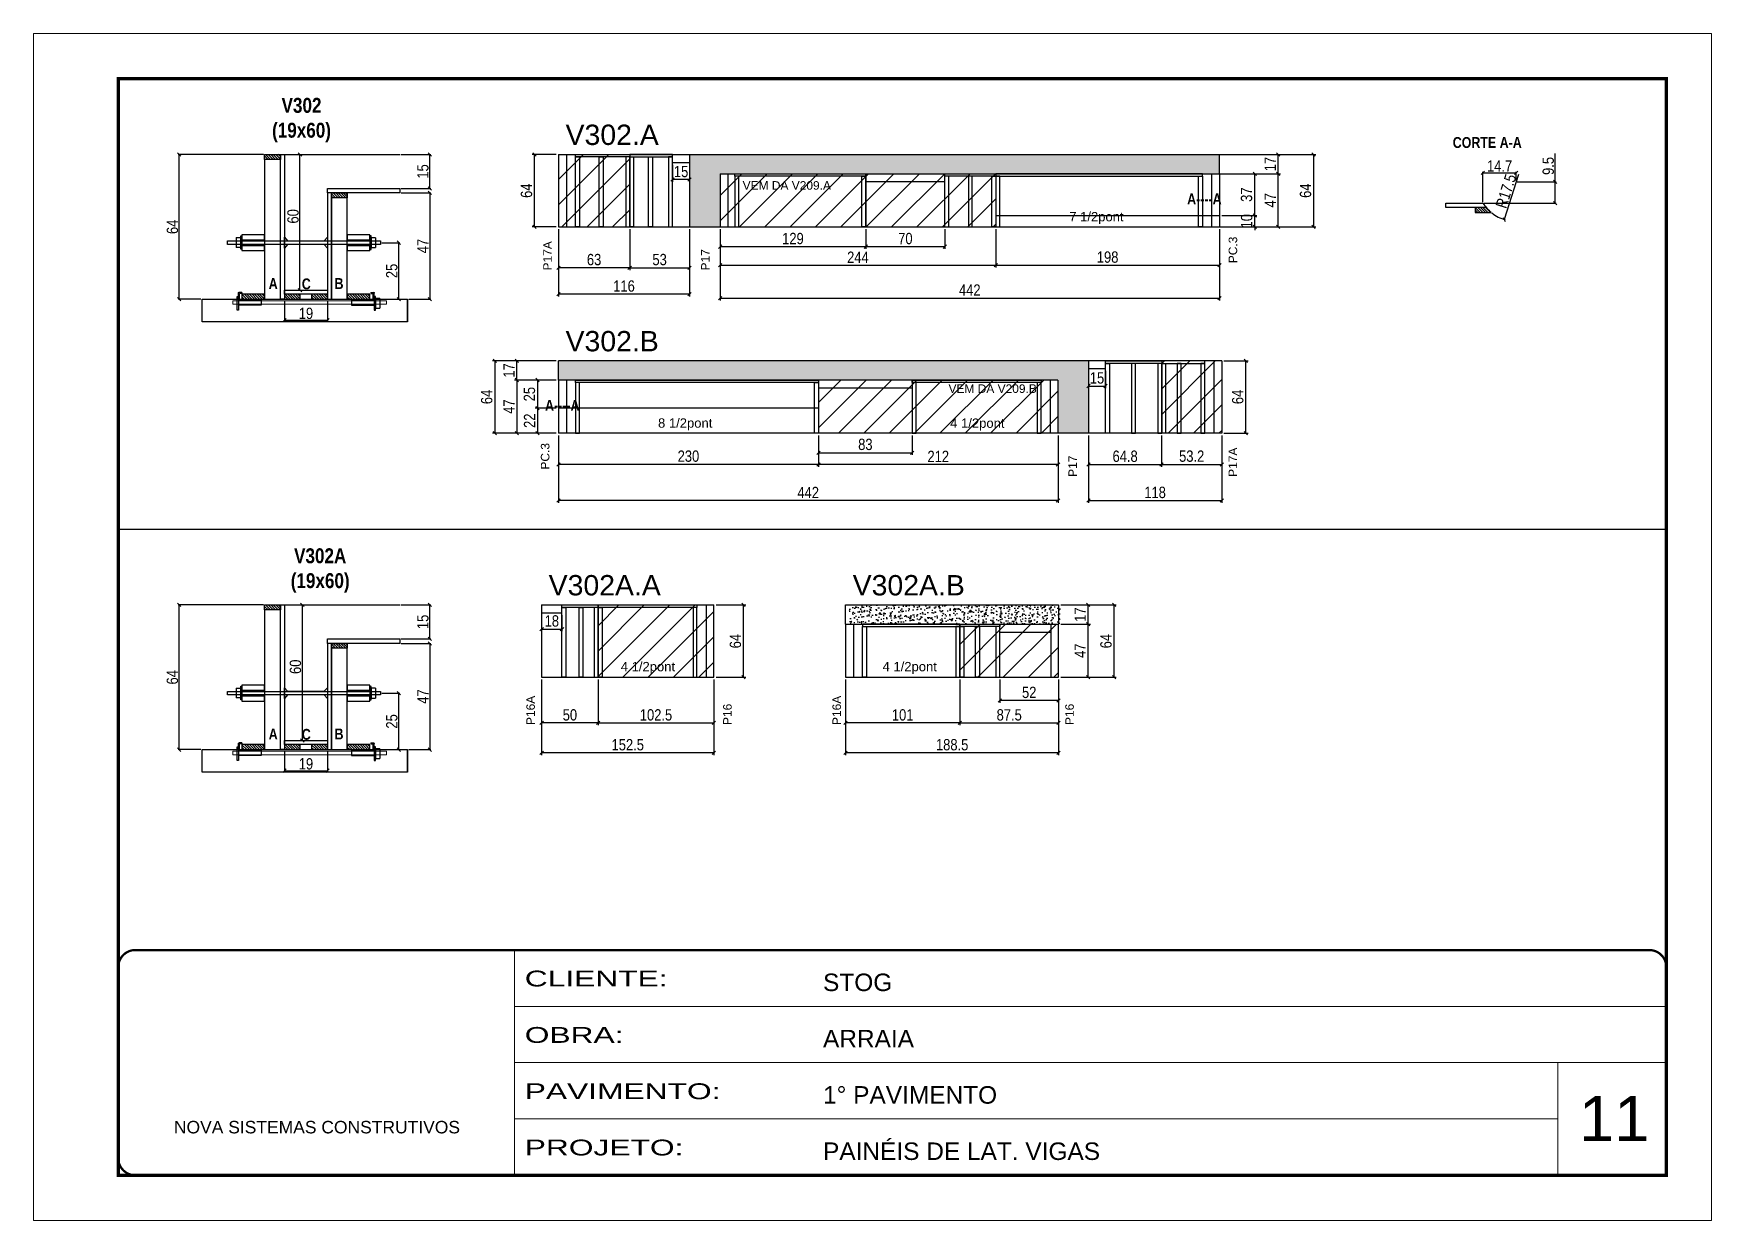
# Model space of a CAD drawing. Extents: x -3394 to 16474, y -5031 to 14397.
# Drawn here: x 7442 to 8927, y 11049 to 12099 of the extents above; entities that cross this region are included whole.
import ezdxf

# ---------------------------------------------------------------- set-up
doc = ezdxf.new("R2010")
doc.units = 0
doc.linetypes.add('CONTINUO', pattern=[0])
doc.linetypes.add('DASHED', pattern=[0.75, 0.5, -0.25])
doc.layers.get('0').update_dxf_attribs({"linetype": 'CONTINUOUS'})
doc.layers.get('Defpoints').update_dxf_attribs({"linetype": 'CONTINUOUS'})
for name, color, linetype in [('1HACHURA MADEIRAS', 1, 'CONTINUOUS'), ('barrote', 251, 'CONTINUOUS'), ('COTA', 241, 'CONTINUOUS'), ('detalhes', 4, 'CONTINUOUS'), ('NOMENCLATURA', 7, 'CONTINUOUS'), ('P-M', 7, 'CONTINUOUS'), ('Painéis', 200, 'CONTINUOUS'), ('PONTALETE', 7, 'CONTINUOUS'), ('presilha', 1, 'CONTINUOUS'), ('SARR_2.2x10', 60, 'CONTINUOUS'), ('SARR_2.2x7', 40, 'CONTINUOUS'), ('SARR_3.5x7', 81, 'CONTINUOUS'), ('Tubo de PVC', 51, 'CONTINUOUS')]:
    doc.layers.add(name, color=color, linetype=linetype)
for name, color, linetype, lineweight in [('CARIMBO', 255, 'CONTINUOUS', 9), ('CONCRETO', 251, 'CONTINUOUS', 25), ('Folhas', 255, 'CONTINUOUS', 9), ('REAPROVEITAMENTO', 251, 'CONTINUOUS', 9), ('SARRAFO DE PRESSAO', 251, 'DASHED', 9), ('SCO-___-LAJ', 2, 'CONTINUOUS', 0)]:
    doc.layers.add(name, color=color, linetype=linetype, lineweight=lineweight)
doc.styles.add('ARIAL', font='arial.ttf')
doc.styles.add('COTA TECNICA', font='techl___.ttf', dxfattribs={"height": 10})
doc.styles.add('COTA TECNICA 2X', font='techl___.ttf', dxfattribs={"height": 10})
doc.styles.add('TECNICA', font='techb___.ttf', dxfattribs={"height": 10})
doc.styles.add('Tecnologia', font='')
doc.styles.get('Tecnologia').set_extended_font_data('Forgotten Futurist')
doc.dimstyles.new('PAINEL', dxfattribs={"dimtxt": 10, "dimasz": 3, "dimexe": 3, "dimexo": 3, "dimgap": 3, "dimtad": 1, "dimdec": 1, "dimzin": 12, "dimdsep": 46, "dimtxsty": 'COTA TECNICA', "dimblk1": 'OBLIQUE', "dimblk2": 'OBLIQUE', "dimsah": 1, "dimcen": 0.9, "dimclrd": 4, "dimclre": 4, "dimclrt": 240, "dimadec": 1, "dimazin": 3, "dimtfac": 1, "dimtdec": 1, "dimtmove": 0, "dimatfit": 3, "dimfxl": 1, "dimtolj": 1, "dimtzin": 12, "dimarcsym": 0})
doc.dimstyles.new('SECAO', dxfattribs={"dimscale": 0.333333, "dimtxt": 5, "dimasz": 9, "dimexe": 3, "dimexo": 3, "dimgap": 3, "dimtad": 1, "dimdec": 1, "dimlfac": 0.5, "dimzin": 12, "dimdsep": 46, "dimtxsty": 'COTA TECNICA 2X', "dimblk1": 'OBLIQUE', "dimblk2": 'OBLIQUE', "dimsah": 1, "dimcen": 0.9, "dimclrd": 4, "dimclre": 4, "dimclrt": 240, "dimadec": 1, "dimazin": 3, "dimtfac": 1, "dimtdec": 1, "dimtmove": 0, "dimatfit": 3, "dimfxl": 1, "dimtolj": 1, "dimtzin": 12, "dimarcsym": 0})
pattern_1 = [(45, (0.1, 44.201), (-11.22532, 11.22532), [])]
pattern_2 = [(45, (-1585, -398.501), (-11.22532, 11.22532), [])]

msp = doc.modelspace()

# ---------------------------------------------------------------- texts
at = {"layer": 'CARIMBO', "style": 'ARIAL'}
msp.add_text('11', height=40, dxfattribs=at).set_placement((8810.07, 11119.55))
at = {"layer": 'detalhes', "style": 'TECNICA'}
for s, p in [('CORTE A-A', (8698.24, 11998.24)), ('A----A', (8463.18, 11948.33)), ('A', (7650.33, 11873.46)), ('C', (7679.62, 11873.14)), ('B', (7708.59, 11873.46)), ('A----A', (7894.9, 11765.75)), ('A', (7650.33, 11474.95)), ('C', (7679.62, 11474.64)), ('B', (7708.59, 11474.95))]:
    msp.add_text(s, height=9.6, dxfattribs=at).set_placement(p)
at = {"layer": 'NOMENCLATURA', "linetype": 'Continuous', "style": 'ARIAL'}
for s, height, p in [('V302.A', 18, (7913.07, 12000.85)), ('VEM DA V209.A', 7.5671, (8069.78, 11961.26)), ('V302.B', 18, (7913.07, 11818.28)), ('VEM DA V209.B', 7.5671, (8252, 11781.48)), ('V302A.A', 18, (7898.09, 11602.35)), ('V302A.B', 18, (8167.17, 11602.35))]:
    msp.add_text(s, height=height, dxfattribs=at).set_placement(p)
for s, p in [('P17A', (7900.86, 11889.83)), ('PC.3', (8507.46, 11896.25)), ('P17', (8040.59, 11889.83)), ('PC.3', (7898.76, 11713.67)), ('P17A', (8507.4, 11707.26)), ('P17', (8365.67, 11707.26)), ('P16A', (7885.89, 11487.71)), ('P16A', (8156.82, 11487.71)), ('P16', (8060.08, 11487.71)), ('P16', (8362.87, 11487.71))]:
    msp.add_text(s, height=7.567, rotation=90, dxfattribs=at).set_placement(p)
at = {"layer": 'NOMENCLATURA', "char_height": 13.2, "attachment_point": 2, "style": 'TECNICA'}
for s, insert in [('V302\\P(19x60)', (7679.37, 12042.51)), ('V302A\\P(19x60)', (7695.89, 11644.01))]:
    msp.add_mtext_dynamic_manual_height_columns(s, width=13.2, gutter_width=1, heights=[0], dxfattribs=dict(at, insert=insert))
at = {"layer": 'PONTALETE', "linetype": 'Continuous', "style": 'ARIAL'}
for s, p in [('7 1/2pont', (8358.84, 11933.32)), ('8 1/2pont', (7994.9, 11750.74)), ('4 1/2pont', (8253.46, 11750.62)), ('4 1/2pont', (7961.91, 11535.24)), ('4 1/2pont', (8193.62, 11535.24))]:
    msp.add_text(s, height=8.25, dxfattribs=at).set_placement(p)

# ---------------------------------------------------------------- blocks, each defined once
blk = doc.blocks.new('9999999999')
at = {"color": 30, "linetype": 'CONTINUO'}
for p, q in [((98564.6, 34230.2), (98564.6, 34429.4)), ((98564.6, 34379.6), (99584, 34379.6)), ((98564.6, 34329.8), (99488, 34329.8)), ((99584, 34329.8), (99488, 34329.8)), ((99488, 34329.8), (99488, 34230.2)), ((98564.6, 34280), (99488, 34280))]:
    blk.add_line(p, q, dxfattribs=at)
at = {"color": 30, "linetype": 'CONTINUO', "const_width": 2}
blk.add_lwpolyline([(99584, 34230.2), (99584, 34414.4, 0.414214), (99569, 34429.4), (98229, 34429.4, 0.414214), (98214, 34414.4), (98214, 34245.2, 0.414214), (98229, 34230.2), (99584, 34230.2)], format="xyb", dxfattribs=at)
at = {"layer": 'Folhas'}
blk.add_lwpolyline([(98139, 34190.2), (99624, 34190.2), (99624, 35240.2), (98139, 35240.2)], close=True, dxfattribs=at)
at = {"layer": 'Folhas', "color": 30, "const_width": 3}
blk.add_lwpolyline([(98214, 34230.2), (99584, 34230.2), (99584, 35200.2), (98214, 35200.2)], close=True, dxfattribs=at)
at = {"color": 7, "linetype": 'Continuous', "ltscale": 5, "style": 'ARIAL'}
for s, height, p in [('STOG', 15.48, (98837.7, 34393.1)), ('ARRAIA', 15.48, (98837.7, 34343.3)), ('1° PAVIMENTO', 15.483, (98837.7, 34293.5)), ('NOVA SISTEMAS CONSTRUTIVOS', 11.059, (98263.2, 34267.2)), ('PAINÉIS DE LAT. VIGAS', 15.483, (98837.7, 34243.7))]:
    blk.add_text(s, height=height, dxfattribs=at).set_placement(p)
at = {"layer": 'Folhas', "color": 7, "style": 'Tecnologia', "width": 1.5}
for s, p in [('CLIENTE:', (98573.7, 34397.2)), ('OBRA:', (98573.7, 34347.3)), ('PAVIMENTO:', (98573.7, 34297.5)), ('PROJETO:', (98573.7, 34247.7))]:
    blk.add_text(s, height=14, dxfattribs=at).set_placement(p)
blk = doc.blocks.new('_Oblique')
at = {"color": 0, "linetype": 'ByBlock', "lineweight": -2}
blk.add_line((-0.5, -0.5), (0.5, 0.5), dxfattribs=at)
blk = doc.blocks.new('*D210')
at = {"layer": 'COTA', "color": 4, "lineweight": -2, "transparency": 16777216}
for p, q in [((7664.3, 11863.4), (7664.3, 11844.8)), ((7702.3, 11863.4), (7702.3, 11844.8)), ((7664.3, 11845.8), (7702.3, 11845.8))]:
    blk.add_line(p, q, dxfattribs=at)
at = {"layer": 'Defpoints', "color": 0, "transparency": 16777216}
for p in [(7664.3, 11864.4), (7702.3, 11864.4), (7702.3, 11845.8)]:
    blk.add_point(p, dxfattribs=at)
at = {"layer": 'COTA', "color": 4, "lineweight": -2, "transparency": 16777216, "xscale": 3, "yscale": 3, "zscale": 3, "rotation": 180}
blk.add_blockref('_Oblique', (7664.3, 11845.8), dxfattribs=at)
at = {"layer": 'COTA', "color": 4, "lineweight": -2, "transparency": 16777216, "xscale": 3, "yscale": 3, "zscale": 3}
blk.add_blockref('_Oblique', (7702.3, 11845.8), dxfattribs=at)
at = {"layer": 'COTA', "color": 240, "transparency": 16777216, "insert": (7683.3, 11851.8), "char_height": 10, "attachment_point": 5, "style": 'COTA TECNICA 2X'}
blk.add_mtext('\\A1;19', dxfattribs=at)
blk = doc.blocks.new('PRESILHA METÁLICA 1')
at = {"layer": 'presilha'}
for p, q in [((0, 13), (6, 13)), ((0, 13), (0, 0)), ((6, 0), (0, 0)), ((6, 15.5), (7.5, 15.5)), ((6, -2.5), (6, 15.5)), ((6, 13), (6, 0)), ((7.5, 10.6), (7.5, 19.9)), ((7.5, 15.5), (7.5, -2.5)), ((37.5, 4.1), (7.5, 4.1)), ((12, 21), (8.6, 21)), ((9, 11.6), (9, 18.9)), ((12, 19.5), (9.6, 19.5)), ((37.5, 11), (9.6, 11)), ((12, 21), (12, 19.5)), ((37.5, 11), (37.5, 4.1)), ((7.5, -2.5), (6, -2.5))]:
    blk.add_line(p, q, dxfattribs=at)
for centre, radius, start, end in [((8.6, 19.9), 1.14, 90, 180), ((9.6, 18.9), 0.57, 90, 180), ((9.6, 11.6), 0.57, 180, 270)]:
    blk.add_arc(centre, radius, start, end, dxfattribs=at)
blk = doc.blocks.new('PRESILHA METÁLICA 2')
at = {"layer": 'presilha'}
for p, q in [((-5.2, 23.5), (-5.2, 22)), ((-5.2, 23.5), (-1.9, 23.5)), ((-0.8, 14.6), (-0.8, 22.4)), ((-30.8, 13.5), (-30.8, 6.6)), ((-30.8, 13.5), (-2.8, 13.5)), ((-30.8, 6.6), (-0.8, 6.6)), ((-5.2, 22), (-2.8, 22)), ((-2.2, 14.1), (-2.2, 21.4)), ((0.8, 18), (-0.8, 18)), ((-0.8, 18), (-0.8, 0)), ((-0.8, 0), (0.8, 0)), ((0.8, 0), (0.8, 18))]:
    blk.add_line(p, q, dxfattribs=at)
for centre, radius, start, end in [((-1.9, 22.4), 1.14, 0, 90), ((-2.8, 21.4), 0.57, 0, 90), ((-2.8, 14.1), 0.57, 270, 0)]:
    blk.add_arc(centre, radius, start, end, dxfattribs=at)
blk = doc.blocks.new('*D211')
at = {"layer": 'COTA', "color": 4, "lineweight": -2, "transparency": 16777216}
for p, q in [((7767.6, 11958.4), (7793.9, 11958.4)), ((7792.9, 11958.4), (7792.9, 11864.4)), ((7774.3, 11864.4), (7793.9, 11864.4))]:
    blk.add_line(p, q, dxfattribs=at)
at = {"layer": 'Defpoints', "color": 0, "transparency": 16777216}
for p in [(7766.6, 11958.4), (7773.3, 11864.4), (7792.9, 11864.4)]:
    blk.add_point(p, dxfattribs=at)
at = {"layer": 'COTA', "color": 4, "lineweight": -2, "transparency": 16777216, "xscale": 3, "yscale": 3, "zscale": 3}
for p, rotation in [((7792.9, 11958.4), 90), ((7792.9, 11864.4), 270)]:
    blk.add_blockref('_Oblique', p, dxfattribs=dict(at, rotation=rotation))
at = {"layer": 'COTA', "color": 240, "transparency": 16777216, "insert": (7786.8, 11911.4), "char_height": 10, "attachment_point": 5, "rotation": 90, "style": 'COTA TECNICA 2X'}
blk.add_mtext('\\A1;47', dxfattribs=at)
blk = doc.blocks.new('*D212')
at = {"layer": 'COTA', "color": 4, "lineweight": -2, "transparency": 16777216}
for p, q in [((7665.3, 11992.4), (7679, 11992.4)), ((7678, 11872.4), (7678, 11992.4)), ((7672.7, 11872.4), (7679, 11872.4))]:
    blk.add_line(p, q, dxfattribs=at)
at = {"layer": 'Defpoints', "color": 0, "transparency": 16777216}
for p in [(7664.3, 11992.4), (7678, 11992.4), (7671.7, 11872.4)]:
    blk.add_point(p, dxfattribs=at)
at = {"layer": 'COTA', "color": 4, "lineweight": -2, "transparency": 16777216, "xscale": 3, "yscale": 3, "zscale": 3}
for p, rotation in [((7678, 11992.4), 90), ((7678, 11872.4), 270)]:
    blk.add_blockref('_Oblique', p, dxfattribs=dict(at, rotation=rotation))
at = {"layer": 'COTA', "color": 240, "transparency": 16777216, "insert": (7671.9, 11937.7), "char_height": 10, "attachment_point": 5, "rotation": 90, "style": 'COTA TECNICA 2X'}
blk.add_mtext('\\A1;60', dxfattribs=at)
blk = doc.blocks.new('*D213')
at = {"layer": 'COTA', "color": 4, "lineweight": -2, "transparency": 16777216}
for p, q in [((7767.6, 11992.4), (7793.9, 11992.4)), ((7792.9, 11962.4), (7792.9, 11992.4)), ((7767.6, 11962.4), (7793.9, 11962.4))]:
    blk.add_line(p, q, dxfattribs=at)
at = {"layer": 'Defpoints', "color": 0, "transparency": 16777216}
for p in [(7766.6, 11992.4), (7792.9, 11992.4), (7766.6, 11962.4)]:
    blk.add_point(p, dxfattribs=at)
at = {"layer": 'COTA', "color": 4, "lineweight": -2, "transparency": 16777216, "xscale": 3, "yscale": 3, "zscale": 3}
for p, rotation in [((7792.9, 11992.4), 90), ((7792.9, 11962.4), 270)]:
    blk.add_blockref('_Oblique', p, dxfattribs=dict(at, rotation=rotation))
at = {"layer": 'COTA', "color": 240, "transparency": 16777216, "insert": (7786.8, 11977.4), "char_height": 10, "attachment_point": 5, "rotation": 90, "style": 'COTA TECNICA 2X'}
blk.add_mtext('\\A1;15', dxfattribs=at)
blk = doc.blocks.new('*D214')
at = {"layer": 'COTA', "color": 4, "lineweight": -2, "transparency": 16777216}
for p, q in [((7645.7, 11992.4), (7570.2, 11992.4)), ((7571.2, 11864.4), (7571.2, 11992.4)), ((7590.4, 11864.4), (7570.2, 11864.4))]:
    blk.add_line(p, q, dxfattribs=at)
at = {"layer": 'Defpoints', "color": 0, "transparency": 16777216}
for p in [(7571.2, 11992.4), (7646.7, 11992.4), (7591.4, 11864.4)]:
    blk.add_point(p, dxfattribs=at)
at = {"layer": 'COTA', "color": 4, "lineweight": -2, "transparency": 16777216, "xscale": 3, "yscale": 3, "zscale": 3}
for p, rotation in [((7571.2, 11992.4), 90), ((7571.2, 11864.4), 270)]:
    blk.add_blockref('_Oblique', p, dxfattribs=dict(at, rotation=rotation))
at = {"layer": 'COTA', "color": 240, "transparency": 16777216, "insert": (7565.1, 11928.4), "char_height": 10, "attachment_point": 5, "rotation": 90, "style": 'COTA TECNICA 2X'}
blk.add_mtext('\\A1;64', dxfattribs=at)
blk = doc.blocks.new('*D215')
at = {"layer": 'COTA', "color": 4, "lineweight": -2, "transparency": 16777216}
for p, q in [((7750.3, 11914.4), (7766.4, 11914.4)), ((7765.4, 11864.4), (7765.4, 11914.4)), ((7740.9, 11864.4), (7766.4, 11864.4))]:
    blk.add_line(p, q, dxfattribs=at)
at = {"layer": 'Defpoints', "color": 0, "transparency": 16777216}
for p in [(7749.3, 11914.4), (7765.4, 11914.4), (7739.9, 11864.4)]:
    blk.add_point(p, dxfattribs=at)
at = {"layer": 'COTA', "color": 4, "lineweight": -2, "transparency": 16777216, "xscale": 3, "yscale": 3, "zscale": 3}
for p, rotation in [((7765.4, 11914.4), 90), ((7765.4, 11864.4), 270)]:
    blk.add_blockref('_Oblique', p, dxfattribs=dict(at, rotation=rotation))
at = {"layer": 'COTA', "color": 240, "transparency": 16777216, "insert": (7759.3, 11889.4), "char_height": 10, "attachment_point": 5, "rotation": 90, "style": 'COTA TECNICA 2X'}
blk.add_mtext('\\A1;25', dxfattribs=at)
blk = doc.blocks.new('*D216')
at = {"layer": 'COTA', "color": 4, "linetype": 'Continuous', "lineweight": -2, "transparency": 16777216}
for p, q in [((7906.8, 11926.4), (7906.8, 11890.1)), ((7969.8, 11926.4), (7969.8, 11890.1)), ((7969.8, 11892.1), (7906.8, 11892.1))]:
    blk.add_line(p, q, dxfattribs=at)
at = {"layer": 'Defpoints', "color": 0, "linetype": 'Continuous', "transparency": 16777216}
for p in [(7906.8, 11928.4), (7969.8, 11928.4), (7906.8, 11892.1)]:
    blk.add_point(p, dxfattribs=at)
at = {"layer": 'COTA', "color": 4, "linetype": 'Continuous', "lineweight": -2, "transparency": 16777216, "xscale": 3, "yscale": 3, "zscale": 3, "rotation": 180}
blk.add_blockref('_Oblique', (7906.8, 11892.1), dxfattribs=at)
at = {"layer": 'COTA', "color": 4, "linetype": 'Continuous', "lineweight": -2, "transparency": 16777216, "xscale": 3, "yscale": 3, "zscale": 3}
blk.add_blockref('_Oblique', (7969.8, 11892.1), dxfattribs=at)
at = {"layer": 'COTA', "color": 240, "linetype": 'Continuous', "transparency": 16777216, "insert": (7938.3, 11899.4), "char_height": 10, "attachment_point": 5, "style": 'COTA TECNICA'}
blk.add_mtext('\\A1;63', dxfattribs=at)
blk = doc.blocks.new('*D217')
at = {"layer": 'COTA', "color": 4, "linetype": 'Continuous', "lineweight": -2, "transparency": 16777216}
for p, q in [((7969.8, 11926.4), (7969.8, 11890.1)), ((8022.8, 11926.4), (8022.8, 11890.1)), ((7969.8, 11892.1), (8022.8, 11892.1))]:
    blk.add_line(p, q, dxfattribs=at)
at = {"layer": 'Defpoints', "color": 0, "linetype": 'Continuous', "transparency": 16777216}
for p in [(7969.8, 11928.4), (8022.8, 11928.4), (8022.8, 11892.1)]:
    blk.add_point(p, dxfattribs=at)
at = {"layer": 'COTA', "color": 4, "linetype": 'Continuous', "lineweight": -2, "transparency": 16777216, "xscale": 3, "yscale": 3, "zscale": 3, "rotation": 180}
blk.add_blockref('_Oblique', (7969.8, 11892.1), dxfattribs=at)
at = {"layer": 'COTA', "color": 4, "linetype": 'Continuous', "lineweight": -2, "transparency": 16777216, "xscale": 3, "yscale": 3, "zscale": 3}
blk.add_blockref('_Oblique', (8022.8, 11892.1), dxfattribs=at)
at = {"layer": 'COTA', "color": 240, "linetype": 'Continuous', "transparency": 16777216, "insert": (7996.3, 11899.4), "char_height": 10, "attachment_point": 5, "style": 'COTA TECNICA'}
blk.add_mtext('\\A1;53', dxfattribs=at)
blk = doc.blocks.new('*D218')
at = {"layer": 'COTA', "color": 4, "linetype": 'Continuous', "lineweight": -2, "transparency": 16777216}
for p, q in [((8007.8, 11983.4), (8007.8, 11968.2)), ((8022.8, 11970.2), (8007.8, 11970.2)), ((8022.8, 11983.4), (8022.8, 11968.2))]:
    blk.add_line(p, q, dxfattribs=at)
at = {"layer": 'Defpoints', "color": 0, "linetype": 'Continuous', "transparency": 16777216}
for p in [(8007.8, 11985.4), (8022.8, 11985.4), (8007.8, 11970.2)]:
    blk.add_point(p, dxfattribs=at)
at = {"layer": 'COTA', "color": 4, "linetype": 'Continuous', "lineweight": -2, "transparency": 16777216, "xscale": 3, "yscale": 3, "zscale": 3, "rotation": 180}
blk.add_blockref('_Oblique', (8007.8, 11970.2), dxfattribs=at)
at = {"layer": 'COTA', "color": 4, "linetype": 'Continuous', "lineweight": -2, "transparency": 16777216, "xscale": 3, "yscale": 3, "zscale": 3}
blk.add_blockref('_Oblique', (8022.8, 11970.2), dxfattribs=at)
at = {"layer": 'COTA', "color": 240, "linetype": 'Continuous', "transparency": 16777216, "insert": (8015.3, 11977.3), "char_height": 10, "attachment_point": 5, "style": 'COTA TECNICA'}
blk.add_mtext('\\A1;15', dxfattribs=at)
blk = doc.blocks.new('*D219')
at = {"layer": 'COTA', "color": 4, "linetype": 'Continuous', "lineweight": -2, "transparency": 16777216}
for p, q in [((7906.8, 11926.4), (7906.8, 11866.9)), ((8022.8, 11926.4), (8022.8, 11866.9)), ((8022.8, 11868.9), (7906.8, 11868.9))]:
    blk.add_line(p, q, dxfattribs=at)
at = {"layer": 'Defpoints', "color": 0, "linetype": 'Continuous', "transparency": 16777216}
for p in [(7906.8, 11928.4), (8022.8, 11928.4), (7906.8, 11868.9)]:
    blk.add_point(p, dxfattribs=at)
at = {"layer": 'COTA', "color": 4, "linetype": 'Continuous', "lineweight": -2, "transparency": 16777216, "xscale": 3, "yscale": 3, "zscale": 3, "rotation": 180}
blk.add_blockref('_Oblique', (7906.8, 11868.9), dxfattribs=at)
at = {"layer": 'COTA', "color": 4, "linetype": 'Continuous', "lineweight": -2, "transparency": 16777216, "xscale": 3, "yscale": 3, "zscale": 3}
blk.add_blockref('_Oblique', (8022.8, 11868.9), dxfattribs=at)
at = {"layer": 'COTA', "color": 240, "linetype": 'Continuous', "transparency": 16777216, "insert": (7964.8, 11876), "char_height": 10, "attachment_point": 5, "style": 'COTA TECNICA'}
blk.add_mtext('\\A1;116', dxfattribs=at)
blk = doc.blocks.new('*D220')
at = {"layer": 'COTA', "color": 4, "linetype": 'Continuous', "lineweight": -2, "transparency": 16777216}
for p, q in [((8049.8, 11926.4), (8049.8, 11892.5)), ((8293.8, 11926.4), (8293.8, 11892.5)), ((8049.8, 11894.5), (8293.8, 11894.5))]:
    blk.add_line(p, q, dxfattribs=at)
at = {"layer": 'Defpoints', "color": 0, "linetype": 'Continuous', "transparency": 16777216}
for p in [(8049.8, 11928.4), (8293.8, 11928.4), (8293.8, 11894.5)]:
    blk.add_point(p, dxfattribs=at)
at = {"layer": 'COTA', "color": 4, "linetype": 'Continuous', "lineweight": -2, "transparency": 16777216, "xscale": 3, "yscale": 3, "zscale": 3, "rotation": 180}
blk.add_blockref('_Oblique', (8049.8, 11894.5), dxfattribs=at)
at = {"layer": 'COTA', "color": 4, "linetype": 'Continuous', "lineweight": -2, "transparency": 16777216, "xscale": 3, "yscale": 3, "zscale": 3}
blk.add_blockref('_Oblique', (8293.8, 11894.5), dxfattribs=at)
at = {"layer": 'COTA', "color": 240, "linetype": 'Continuous', "transparency": 16777216, "insert": (8171.8, 11901.5), "char_height": 10, "attachment_point": 5, "style": 'COTA TECNICA'}
blk.add_mtext('\\A1;244', dxfattribs=at)
blk = doc.blocks.new('*D221')
at = {"layer": 'COTA', "color": 4, "linetype": 'Continuous', "lineweight": -2, "transparency": 16777216}
for p, q in [((8293.8, 11926.4), (8293.8, 11892.5)), ((8491.8, 11926.4), (8491.8, 11892.5)), ((8293.8, 11894.5), (8491.8, 11894.5))]:
    blk.add_line(p, q, dxfattribs=at)
at = {"layer": 'Defpoints', "color": 0, "linetype": 'Continuous', "transparency": 16777216}
for p in [(8293.8, 11928.4), (8491.8, 11928.4), (8491.8, 11894.5)]:
    blk.add_point(p, dxfattribs=at)
at = {"layer": 'COTA', "color": 4, "linetype": 'Continuous', "lineweight": -2, "transparency": 16777216, "xscale": 3, "yscale": 3, "zscale": 3, "rotation": 180}
blk.add_blockref('_Oblique', (8293.8, 11894.5), dxfattribs=at)
at = {"layer": 'COTA', "color": 4, "linetype": 'Continuous', "lineweight": -2, "transparency": 16777216, "xscale": 3, "yscale": 3, "zscale": 3}
blk.add_blockref('_Oblique', (8491.8, 11894.5), dxfattribs=at)
at = {"layer": 'COTA', "color": 240, "linetype": 'Continuous', "transparency": 16777216, "insert": (8392.8, 11901.6), "char_height": 10, "attachment_point": 5, "style": 'COTA TECNICA'}
blk.add_mtext('\\A1;198', dxfattribs=at)
blk = doc.blocks.new('*D222')
at = {"layer": 'COTA', "color": 4, "linetype": 'Continuous', "lineweight": -2, "transparency": 16777216}
for p, q in [((8049.8, 11926.4), (8049.8, 11863.4)), ((8491.8, 11926.4), (8491.8, 11863.4)), ((8049.8, 11865.4), (8491.8, 11865.4))]:
    blk.add_line(p, q, dxfattribs=at)
at = {"layer": 'Defpoints', "color": 0, "linetype": 'Continuous', "transparency": 16777216}
for p in [(8049.8, 11928.4), (8491.8, 11928.4), (8491.8, 11865.4)]:
    blk.add_point(p, dxfattribs=at)
at = {"layer": 'COTA', "color": 4, "linetype": 'Continuous', "lineweight": -2, "transparency": 16777216, "xscale": 3, "yscale": 3, "zscale": 3, "rotation": 180}
blk.add_blockref('_Oblique', (8049.8, 11865.4), dxfattribs=at)
at = {"layer": 'COTA', "color": 4, "linetype": 'Continuous', "lineweight": -2, "transparency": 16777216, "xscale": 3, "yscale": 3, "zscale": 3}
blk.add_blockref('_Oblique', (8491.8, 11865.4), dxfattribs=at)
at = {"layer": 'COTA', "color": 240, "linetype": 'Continuous', "transparency": 16777216, "insert": (8270.8, 11872.5), "char_height": 10, "attachment_point": 5, "style": 'COTA TECNICA'}
blk.add_mtext('\\A1;442', dxfattribs=at)
blk = doc.blocks.new('*D223')
at = {"layer": 'COTA', "color": 4, "linetype": 'Continuous', "lineweight": -2, "transparency": 16777216}
for p, q in [((8490.2, 11975.4), (8545.7, 11975.4)), ((8543.7, 11928.4), (8543.7, 11975.4)), ((8490.2, 11928.4), (8545.7, 11928.4))]:
    blk.add_line(p, q, dxfattribs=at)
at = {"layer": 'Defpoints', "color": 0, "linetype": 'Continuous', "transparency": 16777216}
for p in [(8488.2, 11975.4), (8543.7, 11975.4), (8488.2, 11928.4)]:
    blk.add_point(p, dxfattribs=at)
at = {"layer": 'COTA', "color": 4, "linetype": 'Continuous', "lineweight": -2, "transparency": 16777216, "xscale": 3, "yscale": 3, "zscale": 3}
for p, rotation in [((8543.7, 11975.4), 90), ((8543.7, 11928.4), 270)]:
    blk.add_blockref('_Oblique', p, dxfattribs=dict(at, rotation=rotation))
at = {"layer": 'COTA', "color": 240, "linetype": 'Continuous', "transparency": 16777216, "insert": (8536.7, 11951.9), "char_height": 10, "attachment_point": 5, "rotation": 90, "style": 'COTA TECNICA'}
blk.add_mtext('\\A1;47', dxfattribs=at)
blk = doc.blocks.new('*D224')
at = {"layer": 'COTA', "color": 4, "linetype": 'Continuous', "lineweight": -2, "transparency": 16777216}
for p, q in [((8490.2, 11992.4), (8545.7, 11992.4)), ((8543.7, 11975.4), (8543.7, 11992.4)), ((8490.2, 11975.4), (8545.7, 11975.4))]:
    blk.add_line(p, q, dxfattribs=at)
at = {"layer": 'Defpoints', "color": 0, "linetype": 'Continuous', "transparency": 16777216}
for p in [(8488.2, 11992.4), (8543.7, 11992.4), (8488.2, 11975.4)]:
    blk.add_point(p, dxfattribs=at)
at = {"layer": 'COTA', "color": 4, "linetype": 'Continuous', "lineweight": -2, "transparency": 16777216, "xscale": 3, "yscale": 3, "zscale": 3}
for p, rotation in [((8543.7, 11992.4), 90), ((8543.7, 11975.4), 270)]:
    blk.add_blockref('_Oblique', p, dxfattribs=dict(at, rotation=rotation))
at = {"layer": 'COTA', "color": 240, "linetype": 'Continuous', "transparency": 16777216, "insert": (8536.7, 11983.9), "char_height": 10, "attachment_point": 5, "rotation": 90, "style": 'COTA TECNICA'}
blk.add_mtext('\\A1;17', dxfattribs=at)
blk = doc.blocks.new('*D225')
at = {"layer": 'COTA', "color": 4, "linetype": 'Continuous', "lineweight": -2, "transparency": 16777216}
for p, q in [((7904.8, 11992.4), (7883.6, 11992.4)), ((7885.6, 11928.4), (7885.6, 11992.4)), ((7904.8, 11928.4), (7883.6, 11928.4))]:
    blk.add_line(p, q, dxfattribs=at)
at = {"layer": 'Defpoints', "color": 0, "linetype": 'Continuous', "transparency": 16777216}
for p in [(7885.6, 11992.4), (7906.8, 11992.4), (7906.8, 11928.4)]:
    blk.add_point(p, dxfattribs=at)
at = {"layer": 'COTA', "color": 4, "linetype": 'Continuous', "lineweight": -2, "transparency": 16777216, "xscale": 3, "yscale": 3, "zscale": 3}
for p, rotation in [((7885.6, 11992.4), 90), ((7885.6, 11928.4), 270)]:
    blk.add_blockref('_Oblique', p, dxfattribs=dict(at, rotation=rotation))
at = {"layer": 'COTA', "color": 240, "linetype": 'Continuous', "transparency": 16777216, "insert": (7878.5, 11960.4), "char_height": 10, "attachment_point": 5, "rotation": 90, "style": 'COTA TECNICA'}
blk.add_mtext('\\A1;64', dxfattribs=at)
blk = doc.blocks.new('*D226')
at = {"layer": 'COTA', "color": 4, "lineweight": -2, "transparency": 16777216}
blk.add_line((8756.4, 11974.6), (8743.8, 11934.9), dxfattribs=at)
blk.add_arc((8754.4, 11968.3), 35, 232.1294, 253.9798, dxfattribs=at)
at = {"layer": 'Defpoints', "color": 0, "transparency": 16777216}
for p in [(8754.4, 11968.3), (8743.8, 11934.9)]:
    blk.add_point(p, dxfattribs=at)
at = {"layer": 'COTA', "color": 4, "lineweight": -2, "transparency": 16777216, "xscale": 3, "yscale": 3, "zscale": 3, "rotation": 252.3428032711123}
blk.add_blockref('_Oblique', (8743.8, 11934.9), dxfattribs=at)
at = {"layer": 'COTA', "color": 240, "transparency": 16777216, "insert": (8745.4, 11960), "char_height": 10, "attachment_point": 5, "rotation": 72.3428, "style": 'COTA TECNICA 2X'}
blk.add_mtext('\\A1;R17.5', dxfattribs=at)
blk = doc.blocks.new('*D227')
at = {"layer": 'COTA', "color": 4, "lineweight": -2, "transparency": 16777216}
for p, q in [((8725, 11950.3), (8725, 11977.1)), ((8725, 11976.1), (8754.4, 11976.1)), ((8754.4, 11969.3), (8754.4, 11977.1))]:
    blk.add_line(p, q, dxfattribs=at)
at = {"layer": 'Defpoints', "color": 0, "transparency": 16777216}
for p in [(8754.4, 11976.1), (8754.4, 11968.3), (8725, 11949.3)]:
    blk.add_point(p, dxfattribs=at)
at = {"layer": 'COTA', "color": 4, "lineweight": -2, "transparency": 16777216, "xscale": 3, "yscale": 3, "zscale": 3, "rotation": 180}
blk.add_blockref('_Oblique', (8725, 11976.1), dxfattribs=at)
at = {"layer": 'COTA', "color": 4, "lineweight": -2, "transparency": 16777216, "xscale": 3, "yscale": 3, "zscale": 3}
blk.add_blockref('_Oblique', (8754.4, 11976.1), dxfattribs=at)
at = {"layer": 'COTA', "color": 240, "transparency": 16777216, "insert": (8739.7, 11982.2), "char_height": 10, "attachment_point": 5, "style": 'COTA TECNICA 2X'}
blk.add_mtext('\\A1;14.7', dxfattribs=at)
blk = doc.blocks.new('*D228')
at = {"layer": 'COTA', "color": 4, "lineweight": -2, "transparency": 16777216}
for p, q in [((8788.9, 11968.3), (8788.9, 11993.3)), ((8755.4, 11968.3), (8789.9, 11968.3)), ((8788.9, 11949.3), (8788.9, 11968.3)), ((8726, 11949.3), (8789.9, 11949.3))]:
    blk.add_line(p, q, dxfattribs=at)
at = {"layer": 'Defpoints', "color": 0, "transparency": 16777216}
for p in [(8754.4, 11968.3), (8788.9, 11968.3), (8725, 11949.3)]:
    blk.add_point(p, dxfattribs=at)
at = {"layer": 'COTA', "color": 4, "lineweight": -2, "transparency": 16777216, "xscale": 3, "yscale": 3, "zscale": 3}
for p, rotation in [((8788.9, 11968.3), 90), ((8788.9, 11949.3), 270)]:
    blk.add_blockref('_Oblique', p, dxfattribs=dict(at, rotation=rotation))
at = {"layer": 'COTA', "color": 240, "transparency": 16777216, "insert": (8782.8, 11982.3), "char_height": 10, "attachment_point": 5, "rotation": 90, "style": 'COTA TECNICA 2X'}
blk.add_mtext('\\A1;9.5', dxfattribs=at)
blk = doc.blocks.new('*D229')
at = {"layer": 'COTA', "color": 4, "linetype": 'Continuous', "lineweight": -2, "transparency": 16777216}
for p, q in [((8493.8, 11992.4), (8577.1, 11992.4)), ((8575.1, 11992.4), (8575.1, 11928.4)), ((8493.8, 11928.4), (8577.1, 11928.4))]:
    blk.add_line(p, q, dxfattribs=at)
at = {"layer": 'Defpoints', "color": 0, "linetype": 'Continuous', "transparency": 16777216}
for p in [(8491.8, 11992.4), (8491.8, 11928.4), (8575.1, 11928.4)]:
    blk.add_point(p, dxfattribs=at)
at = {"layer": 'COTA', "color": 4, "linetype": 'Continuous', "lineweight": -2, "transparency": 16777216, "xscale": 3, "yscale": 3, "zscale": 3}
for p, rotation in [((8575.1, 11992.4), 90), ((8575.1, 11928.4), 270)]:
    blk.add_blockref('_Oblique', p, dxfattribs=dict(at, rotation=rotation))
at = {"layer": 'COTA', "color": 240, "linetype": 'Continuous', "transparency": 16777216, "insert": (8568, 11960.4), "char_height": 10, "attachment_point": 5, "rotation": 90, "style": 'COTA TECNICA'}
blk.add_mtext('\\A1;64', dxfattribs=at)
blk = doc.blocks.new('*D237')
at = {"layer": 'COTA', "color": 4, "linetype": 'Continuous', "lineweight": -2, "transparency": 16777216}
for p, q in [((8375.9, 11800.9), (8375.9, 11785.6)), ((8390.9, 11800.9), (8390.9, 11785.6)), ((8375.9, 11787.6), (8390.9, 11787.6))]:
    blk.add_line(p, q, dxfattribs=at)
at = {"layer": 'Defpoints', "color": 0, "linetype": 'Continuous', "transparency": 16777216}
for p in [(8375.9, 11802.9), (8390.9, 11802.9), (8390.9, 11787.6)]:
    blk.add_point(p, dxfattribs=at)
at = {"layer": 'COTA', "color": 4, "linetype": 'Continuous', "lineweight": -2, "transparency": 16777216, "xscale": 3, "yscale": 3, "zscale": 3, "rotation": 180}
blk.add_blockref('_Oblique', (8375.9, 11787.6), dxfattribs=at)
at = {"layer": 'COTA', "color": 4, "linetype": 'Continuous', "lineweight": -2, "transparency": 16777216, "xscale": 3, "yscale": 3, "zscale": 3}
blk.add_blockref('_Oblique', (8390.9, 11787.6), dxfattribs=at)
at = {"layer": 'COTA', "color": 240, "linetype": 'Continuous', "transparency": 16777216, "insert": (8383.4, 11794.7), "char_height": 10, "attachment_point": 5, "style": 'COTA TECNICA'}
blk.add_mtext('\\A1;15', dxfattribs=at)
blk = doc.blocks.new('*D238')
at = {"layer": 'COTA', "color": 4, "linetype": 'Continuous', "lineweight": -2, "transparency": 16777216}
for p, q in [((8375.9, 11743.9), (8375.9, 11684.3)), ((8493.8, 11743.9), (8493.8, 11684.3)), ((8375.9, 11686.3), (8493.8, 11686.3))]:
    blk.add_line(p, q, dxfattribs=at)
at = {"layer": 'Defpoints', "color": 0, "linetype": 'Continuous', "transparency": 16777216}
for p in [(8375.9, 11745.9), (8493.8, 11745.9), (8493.8, 11686.3)]:
    blk.add_point(p, dxfattribs=at)
at = {"layer": 'COTA', "color": 4, "linetype": 'Continuous', "lineweight": -2, "transparency": 16777216, "xscale": 3, "yscale": 3, "zscale": 3, "rotation": 180}
blk.add_blockref('_Oblique', (8375.9, 11686.3), dxfattribs=at)
at = {"layer": 'COTA', "color": 4, "linetype": 'Continuous', "lineweight": -2, "transparency": 16777216, "xscale": 3, "yscale": 3, "zscale": 3}
blk.add_blockref('_Oblique', (8493.8, 11686.3), dxfattribs=at)
at = {"layer": 'COTA', "color": 240, "linetype": 'Continuous', "transparency": 16777216, "insert": (8434.8, 11693.4), "char_height": 10, "attachment_point": 5, "style": 'COTA TECNICA'}
blk.add_mtext('\\A1;118', dxfattribs=at)
blk = doc.blocks.new('*D236')
at = {"layer": 'COTA', "color": 4, "linetype": 'Continuous', "lineweight": -2, "transparency": 16777216}
for p, q in [((8495.8, 11809.9), (8517.1, 11809.9)), ((8515.1, 11745.9), (8515.1, 11809.9)), ((8495.8, 11745.9), (8517.1, 11745.9))]:
    blk.add_line(p, q, dxfattribs=at)
at = {"layer": 'Defpoints', "color": 0, "linetype": 'Continuous', "transparency": 16777216}
for p in [(8493.8, 11809.9), (8515.1, 11809.9), (8493.8, 11745.9)]:
    blk.add_point(p, dxfattribs=at)
at = {"layer": 'COTA', "color": 4, "linetype": 'Continuous', "lineweight": -2, "transparency": 16777216, "xscale": 3, "yscale": 3, "zscale": 3}
for p, rotation in [((8515.1, 11809.9), 90), ((8515.1, 11745.9), 270)]:
    blk.add_blockref('_Oblique', p, dxfattribs=dict(at, rotation=rotation))
at = {"layer": 'COTA', "color": 240, "linetype": 'Continuous', "transparency": 16777216, "insert": (8508, 11777.9), "char_height": 10, "attachment_point": 5, "rotation": 90, "style": 'COTA TECNICA'}
blk.add_mtext('\\A1;64', dxfattribs=at)
blk = doc.blocks.new('*D230')
at = {"layer": 'COTA', "color": 4, "linetype": 'Continuous', "lineweight": -2, "transparency": 16777216}
for p, q in [((7904.8, 11792.9), (7868, 11792.9)), ((7870, 11792.9), (7870, 11745.9)), ((7904.8, 11745.9), (7868, 11745.9))]:
    blk.add_line(p, q, dxfattribs=at)
at = {"layer": 'Defpoints', "color": 0, "linetype": 'Continuous', "transparency": 16777216}
for p in [(7906.8, 11792.9), (7870, 11745.9), (7906.8, 11745.9)]:
    blk.add_point(p, dxfattribs=at)
at = {"layer": 'COTA', "color": 4, "linetype": 'Continuous', "lineweight": -2, "transparency": 16777216, "xscale": 3, "yscale": 3, "zscale": 3}
for p, rotation in [((7870, 11792.9), 90), ((7870, 11745.9), 270)]:
    blk.add_blockref('_Oblique', p, dxfattribs=dict(at, rotation=rotation))
at = {"layer": 'COTA', "color": 240, "linetype": 'Continuous', "transparency": 16777216, "insert": (7863, 11769.4), "char_height": 10, "attachment_point": 5, "rotation": 90, "style": 'COTA TECNICA'}
blk.add_mtext('\\A1;47', dxfattribs=at)
blk = doc.blocks.new('*D231')
at = {"layer": 'COTA', "color": 4, "linetype": 'Continuous', "lineweight": -2, "transparency": 16777216}
for p, q in [((8136.9, 11743.9), (8136.9, 11716.2)), ((8348.9, 11743.9), (8348.9, 11716.2)), ((8348.9, 11718.2), (8136.9, 11718.2))]:
    blk.add_line(p, q, dxfattribs=at)
at = {"layer": 'Defpoints', "color": 0, "linetype": 'Continuous', "transparency": 16777216}
for p in [(8136.9, 11745.9), (8348.9, 11745.9), (8136.9, 11718.2)]:
    blk.add_point(p, dxfattribs=at)
at = {"layer": 'COTA', "color": 4, "linetype": 'Continuous', "lineweight": -2, "transparency": 16777216, "xscale": 3, "yscale": 3, "zscale": 3, "rotation": 180}
blk.add_blockref('_Oblique', (8136.9, 11718.2), dxfattribs=at)
at = {"layer": 'COTA', "color": 4, "linetype": 'Continuous', "lineweight": -2, "transparency": 16777216, "xscale": 3, "yscale": 3, "zscale": 3}
blk.add_blockref('_Oblique', (8348.9, 11718.2), dxfattribs=at)
at = {"layer": 'COTA', "color": 240, "linetype": 'Continuous', "transparency": 16777216, "insert": (8242.9, 11725.3), "char_height": 10, "attachment_point": 5, "style": 'COTA TECNICA'}
blk.add_mtext('\\A1;212', dxfattribs=at)
blk = doc.blocks.new('*D232')
at = {"layer": 'COTA', "color": 4, "linetype": 'Continuous', "lineweight": -2, "transparency": 16777216}
for p, q in [((7906.8, 11743.9), (7906.8, 11716.2)), ((8136.9, 11743.9), (8136.9, 11716.2)), ((8136.9, 11718.2), (7906.8, 11718.2))]:
    blk.add_line(p, q, dxfattribs=at)
at = {"layer": 'Defpoints', "color": 0, "linetype": 'Continuous', "transparency": 16777216}
for p in [(7906.8, 11745.9), (8136.9, 11745.9), (7906.8, 11718.2)]:
    blk.add_point(p, dxfattribs=at)
at = {"layer": 'COTA', "color": 4, "linetype": 'Continuous', "lineweight": -2, "transparency": 16777216, "xscale": 3, "yscale": 3, "zscale": 3, "rotation": 180}
blk.add_blockref('_Oblique', (7906.8, 11718.2), dxfattribs=at)
at = {"layer": 'COTA', "color": 4, "linetype": 'Continuous', "lineweight": -2, "transparency": 16777216, "xscale": 3, "yscale": 3, "zscale": 3}
blk.add_blockref('_Oblique', (8136.9, 11718.2), dxfattribs=at)
at = {"layer": 'COTA', "color": 240, "linetype": 'Continuous', "transparency": 16777216, "insert": (8021.8, 11725.5), "char_height": 10, "attachment_point": 5, "style": 'COTA TECNICA'}
blk.add_mtext('\\A1;230', dxfattribs=at)
blk = doc.blocks.new('*D233')
at = {"layer": 'COTA', "color": 4, "linetype": 'Continuous', "lineweight": -2, "transparency": 16777216}
for p, q in [((7906.8, 11743.9), (7906.8, 11684.3)), ((8348.9, 11743.9), (8348.9, 11684.3)), ((8348.9, 11686.3), (7906.8, 11686.3))]:
    blk.add_line(p, q, dxfattribs=at)
at = {"layer": 'Defpoints', "color": 0, "linetype": 'Continuous', "transparency": 16777216}
for p in [(7906.8, 11745.9), (8348.9, 11745.9), (7906.8, 11686.3)]:
    blk.add_point(p, dxfattribs=at)
at = {"layer": 'COTA', "color": 4, "linetype": 'Continuous', "lineweight": -2, "transparency": 16777216, "xscale": 3, "yscale": 3, "zscale": 3, "rotation": 180}
blk.add_blockref('_Oblique', (7906.8, 11686.3), dxfattribs=at)
at = {"layer": 'COTA', "color": 4, "linetype": 'Continuous', "lineweight": -2, "transparency": 16777216, "xscale": 3, "yscale": 3, "zscale": 3}
blk.add_blockref('_Oblique', (8348.9, 11686.3), dxfattribs=at)
at = {"layer": 'COTA', "color": 240, "linetype": 'Continuous', "transparency": 16777216, "insert": (8127.8, 11693.4), "char_height": 10, "attachment_point": 5, "style": 'COTA TECNICA'}
blk.add_mtext('\\A1;442', dxfattribs=at)
blk = doc.blocks.new('*D234')
at = {"layer": 'COTA', "color": 4, "linetype": 'Continuous', "lineweight": -2, "transparency": 16777216}
for p, q in [((7904.8, 11809.9), (7868, 11809.9)), ((7870, 11792.9), (7870, 11809.9)), ((7904.8, 11792.9), (7868, 11792.9))]:
    blk.add_line(p, q, dxfattribs=at)
at = {"layer": 'Defpoints', "color": 0, "linetype": 'Continuous', "transparency": 16777216}
for p in [(7870, 11809.9), (7906.8, 11809.9), (7906.8, 11792.9)]:
    blk.add_point(p, dxfattribs=at)
at = {"layer": 'COTA', "color": 4, "linetype": 'Continuous', "lineweight": -2, "transparency": 16777216, "xscale": 3, "yscale": 3, "zscale": 3}
for p, rotation in [((7870, 11809.9), 90), ((7870, 11792.9), 270)]:
    blk.add_blockref('_Oblique', p, dxfattribs=dict(at, rotation=rotation))
at = {"layer": 'COTA', "color": 240, "linetype": 'Continuous', "transparency": 16777216, "insert": (7863, 11801.4), "char_height": 10, "attachment_point": 5, "rotation": 90, "style": 'COTA TECNICA'}
blk.add_mtext('\\A1;17', dxfattribs=at)
blk = doc.blocks.new('*D235')
at = {"layer": 'COTA', "color": 4, "linetype": 'Continuous', "lineweight": -2, "transparency": 16777216}
for p, q in [((7904.8, 11809.9), (7848.4, 11809.9)), ((7850.4, 11809.9), (7850.4, 11745.9)), ((7904.8, 11745.9), (7848.4, 11745.9))]:
    blk.add_line(p, q, dxfattribs=at)
at = {"layer": 'Defpoints', "color": 0, "linetype": 'Continuous', "transparency": 16777216}
for p in [(7906.8, 11809.9), (7850.4, 11745.9), (7906.8, 11745.9)]:
    blk.add_point(p, dxfattribs=at)
at = {"layer": 'COTA', "color": 4, "linetype": 'Continuous', "lineweight": -2, "transparency": 16777216, "xscale": 3, "yscale": 3, "zscale": 3}
for p, rotation in [((7850.4, 11809.9), 90), ((7850.4, 11745.9), 270)]:
    blk.add_blockref('_Oblique', p, dxfattribs=dict(at, rotation=rotation))
at = {"layer": 'COTA', "color": 240, "linetype": 'Continuous', "transparency": 16777216, "insert": (7843.3, 11777.9), "char_height": 10, "attachment_point": 5, "rotation": 90, "style": 'COTA TECNICA'}
blk.add_mtext('\\A1;64', dxfattribs=at)
blk = doc.blocks.new('*D239')
at = {"layer": 'COTA', "color": 4, "linetype": 'Continuous', "lineweight": -2, "transparency": 16777216}
for p, q in [((8375.9, 11743.9), (8375.9, 11716.2)), ((8440.6, 11743.9), (8440.6, 11716.2)), ((8375.9, 11718.2), (8440.6, 11718.2))]:
    blk.add_line(p, q, dxfattribs=at)
at = {"layer": 'Defpoints', "color": 0, "linetype": 'Continuous', "transparency": 16777216}
for p in [(8375.9, 11745.9), (8440.6, 11745.9), (8440.6, 11718.2)]:
    blk.add_point(p, dxfattribs=at)
at = {"layer": 'COTA', "color": 4, "linetype": 'Continuous', "lineweight": -2, "transparency": 16777216, "xscale": 3, "yscale": 3, "zscale": 3, "rotation": 180}
blk.add_blockref('_Oblique', (8375.9, 11718.2), dxfattribs=at)
at = {"layer": 'COTA', "color": 4, "linetype": 'Continuous', "lineweight": -2, "transparency": 16777216, "xscale": 3, "yscale": 3, "zscale": 3}
blk.add_blockref('_Oblique', (8440.6, 11718.2), dxfattribs=at)
at = {"layer": 'COTA', "color": 240, "linetype": 'Continuous', "transparency": 16777216, "insert": (8408.3, 11725.4), "char_height": 10, "attachment_point": 5, "style": 'COTA TECNICA'}
blk.add_mtext('\\A1;64.8', dxfattribs=at)
blk = doc.blocks.new('*D240')
at = {"layer": 'COTA', "color": 4, "linetype": 'Continuous', "lineweight": -2, "transparency": 16777216}
for p, q in [((8440.6, 11743.9), (8440.6, 11716.2)), ((8493.8, 11743.9), (8493.8, 11716.2)), ((8440.6, 11718.2), (8493.8, 11718.2))]:
    blk.add_line(p, q, dxfattribs=at)
at = {"layer": 'Defpoints', "color": 0, "linetype": 'Continuous', "transparency": 16777216}
for p in [(8440.6, 11745.9), (8493.8, 11745.9), (8493.8, 11718.2)]:
    blk.add_point(p, dxfattribs=at)
at = {"layer": 'COTA', "color": 4, "linetype": 'Continuous', "lineweight": -2, "transparency": 16777216, "xscale": 3, "yscale": 3, "zscale": 3, "rotation": 180}
blk.add_blockref('_Oblique', (8440.6, 11718.2), dxfattribs=at)
at = {"layer": 'COTA', "color": 4, "linetype": 'Continuous', "lineweight": -2, "transparency": 16777216, "xscale": 3, "yscale": 3, "zscale": 3}
blk.add_blockref('_Oblique', (8493.8, 11718.2), dxfattribs=at)
at = {"layer": 'COTA', "color": 240, "linetype": 'Continuous', "transparency": 16777216, "insert": (8467.2, 11725.5), "char_height": 10, "attachment_point": 5, "style": 'COTA TECNICA'}
blk.add_mtext('\\A1;53.2', dxfattribs=at)
blk = doc.blocks.new('*D241')
at = {"layer": 'COTA', "color": 4, "linetype": 'Continuous', "lineweight": -2, "transparency": 16777216}
for p, q in [((8049.8, 11926.4), (8049.8, 11908.9)), ((8178.8, 11926.4), (8178.8, 11908.9)), ((8049.8, 11910.9), (8178.8, 11910.9))]:
    blk.add_line(p, q, dxfattribs=at)
at = {"layer": 'Defpoints', "color": 0, "linetype": 'Continuous', "transparency": 16777216}
for p in [(8049.8, 11928.4), (8178.8, 11928.4), (8178.8, 11910.9)]:
    blk.add_point(p, dxfattribs=at)
at = {"layer": 'COTA', "color": 4, "linetype": 'Continuous', "lineweight": -2, "transparency": 16777216, "xscale": 3, "yscale": 3, "zscale": 3, "rotation": 180}
blk.add_blockref('_Oblique', (8049.8, 11910.9), dxfattribs=at)
at = {"layer": 'COTA', "color": 4, "linetype": 'Continuous', "lineweight": -2, "transparency": 16777216, "xscale": 3, "yscale": 3, "zscale": 3}
blk.add_blockref('_Oblique', (8178.8, 11910.9), dxfattribs=at)
at = {"layer": 'COTA', "color": 240, "linetype": 'Continuous', "transparency": 16777216, "insert": (8114.3, 11918), "char_height": 10, "attachment_point": 5, "style": 'COTA TECNICA'}
blk.add_mtext('\\A1;129', dxfattribs=at)
blk = doc.blocks.new('*D242')
at = {"layer": 'COTA', "color": 4, "linetype": 'Continuous', "lineweight": -2, "transparency": 16777216}
for p, q in [((8178.8, 11926.4), (8178.8, 11908.9)), ((8248.8, 11926.4), (8248.8, 11908.9)), ((8178.8, 11910.9), (8248.8, 11910.9))]:
    blk.add_line(p, q, dxfattribs=at)
at = {"layer": 'Defpoints', "color": 0, "linetype": 'Continuous', "transparency": 16777216}
for p in [(8178.8, 11928.4), (8248.8, 11928.4), (8248.8, 11910.9)]:
    blk.add_point(p, dxfattribs=at)
at = {"layer": 'COTA', "color": 4, "linetype": 'Continuous', "lineweight": -2, "transparency": 16777216, "xscale": 3, "yscale": 3, "zscale": 3, "rotation": 180}
blk.add_blockref('_Oblique', (8178.8, 11910.9), dxfattribs=at)
at = {"layer": 'COTA', "color": 4, "linetype": 'Continuous', "lineweight": -2, "transparency": 16777216, "xscale": 3, "yscale": 3, "zscale": 3}
blk.add_blockref('_Oblique', (8248.8, 11910.9), dxfattribs=at)
at = {"layer": 'COTA', "color": 240, "linetype": 'Continuous', "transparency": 16777216, "insert": (8213.8, 11918), "char_height": 10, "attachment_point": 5, "style": 'COTA TECNICA'}
blk.add_mtext('\\A1;70', dxfattribs=at)
blk = doc.blocks.new('*D243')
at = {"layer": 'COTA', "color": 4, "linetype": 'Continuous', "lineweight": -2, "transparency": 16777216}
for p, q in [((8136.9, 11743.9), (8136.9, 11726.6)), ((8219.9, 11743.9), (8219.9, 11726.6)), ((8136.9, 11728.6), (8219.9, 11728.6))]:
    blk.add_line(p, q, dxfattribs=at)
at = {"layer": 'Defpoints', "color": 0, "linetype": 'Continuous', "transparency": 16777216}
for p in [(8136.9, 11745.9), (8219.9, 11745.9), (8219.9, 11728.6)]:
    blk.add_point(p, dxfattribs=at)
at = {"layer": 'COTA', "color": 4, "linetype": 'Continuous', "lineweight": -2, "transparency": 16777216, "xscale": 3, "yscale": 3, "zscale": 3, "rotation": 180}
blk.add_blockref('_Oblique', (8136.9, 11728.6), dxfattribs=at)
at = {"layer": 'COTA', "color": 4, "linetype": 'Continuous', "lineweight": -2, "transparency": 16777216, "xscale": 3, "yscale": 3, "zscale": 3}
blk.add_blockref('_Oblique', (8219.9, 11728.6), dxfattribs=at)
at = {"layer": 'COTA', "color": 240, "linetype": 'Continuous', "transparency": 16777216, "insert": (8178.4, 11735.9), "char_height": 10, "attachment_point": 5, "style": 'COTA TECNICA'}
blk.add_mtext('\\A1;83', dxfattribs=at)
blk = doc.blocks.new('*D251')
at = {"layer": 'COTA', "color": 4, "lineweight": -2, "transparency": 16777216}
for p, q in [((7664.3, 11464.9), (7664.3, 11446.3)), ((7702.3, 11464.9), (7702.3, 11446.3)), ((7664.3, 11447.3), (7702.3, 11447.3))]:
    blk.add_line(p, q, dxfattribs=at)
at = {"layer": 'Defpoints', "color": 0, "transparency": 16777216}
for p in [(7664.3, 11465.9), (7702.3, 11465.9), (7702.3, 11447.3)]:
    blk.add_point(p, dxfattribs=at)
at = {"layer": 'COTA', "color": 4, "lineweight": -2, "transparency": 16777216, "xscale": 3, "yscale": 3, "zscale": 3, "rotation": 180}
blk.add_blockref('_Oblique', (7664.3, 11447.3), dxfattribs=at)
at = {"layer": 'COTA', "color": 4, "lineweight": -2, "transparency": 16777216, "xscale": 3, "yscale": 3, "zscale": 3}
blk.add_blockref('_Oblique', (7702.3, 11447.3), dxfattribs=at)
at = {"layer": 'COTA', "color": 240, "transparency": 16777216, "insert": (7683.3, 11453.3), "char_height": 10, "attachment_point": 5, "style": 'COTA TECNICA 2X'}
blk.add_mtext('\\A1;19', dxfattribs=at)
blk = doc.blocks.new('*D252')
at = {"layer": 'COTA', "color": 4, "lineweight": -2, "transparency": 16777216}
for p, q in [((7767.6, 11559.9), (7793.9, 11559.9)), ((7792.9, 11559.9), (7792.9, 11465.9)), ((7774.3, 11465.9), (7793.9, 11465.9))]:
    blk.add_line(p, q, dxfattribs=at)
at = {"layer": 'Defpoints', "color": 0, "transparency": 16777216}
for p in [(7766.6, 11559.9), (7773.3, 11465.9), (7792.9, 11465.9)]:
    blk.add_point(p, dxfattribs=at)
at = {"layer": 'COTA', "color": 4, "lineweight": -2, "transparency": 16777216, "xscale": 3, "yscale": 3, "zscale": 3}
for p, rotation in [((7792.9, 11559.9), 90), ((7792.9, 11465.9), 270)]:
    blk.add_blockref('_Oblique', p, dxfattribs=dict(at, rotation=rotation))
at = {"layer": 'COTA', "color": 240, "transparency": 16777216, "insert": (7786.8, 11512.9), "char_height": 10, "attachment_point": 5, "rotation": 90, "style": 'COTA TECNICA 2X'}
blk.add_mtext('\\A1;47', dxfattribs=at)
blk = doc.blocks.new('*D253')
at = {"layer": 'COTA', "color": 4, "lineweight": -2, "transparency": 16777216}
for p, q in [((7665.3, 11593.9), (7681.1, 11593.9)), ((7680.1, 11473.9), (7680.1, 11593.9)), ((7672.7, 11473.9), (7681.1, 11473.9))]:
    blk.add_line(p, q, dxfattribs=at)
at = {"layer": 'Defpoints', "color": 0, "transparency": 16777216}
for p in [(7664.3, 11593.9), (7680.1, 11593.9), (7671.7, 11473.9)]:
    blk.add_point(p, dxfattribs=at)
at = {"layer": 'COTA', "color": 4, "lineweight": -2, "transparency": 16777216, "xscale": 3, "yscale": 3, "zscale": 3}
for p, rotation in [((7680.1, 11593.9), 90), ((7680.1, 11473.9), 270)]:
    blk.add_blockref('_Oblique', p, dxfattribs=dict(at, rotation=rotation))
at = {"layer": 'COTA', "color": 240, "transparency": 16777216, "insert": (7674, 11539.2), "char_height": 10, "attachment_point": 5, "rotation": 90, "style": 'COTA TECNICA 2X'}
blk.add_mtext('\\A1;60', dxfattribs=at)
blk = doc.blocks.new('*D254')
at = {"layer": 'COTA', "color": 4, "lineweight": -2, "transparency": 16777216}
for p, q in [((7767.6, 11593.9), (7793.9, 11593.9)), ((7792.9, 11563.9), (7792.9, 11593.9)), ((7767.6, 11563.9), (7793.9, 11563.9))]:
    blk.add_line(p, q, dxfattribs=at)
at = {"layer": 'Defpoints', "color": 0, "transparency": 16777216}
for p in [(7766.6, 11593.9), (7792.9, 11593.9), (7766.6, 11563.9)]:
    blk.add_point(p, dxfattribs=at)
at = {"layer": 'COTA', "color": 4, "lineweight": -2, "transparency": 16777216, "xscale": 3, "yscale": 3, "zscale": 3}
for p, rotation in [((7792.9, 11593.9), 90), ((7792.9, 11563.9), 270)]:
    blk.add_blockref('_Oblique', p, dxfattribs=dict(at, rotation=rotation))
at = {"layer": 'COTA', "color": 240, "transparency": 16777216, "insert": (7786.8, 11578.9), "char_height": 10, "attachment_point": 5, "rotation": 90, "style": 'COTA TECNICA 2X'}
blk.add_mtext('\\A1;15', dxfattribs=at)
blk = doc.blocks.new('*D255')
at = {"layer": 'COTA', "color": 4, "lineweight": -2, "transparency": 16777216}
for p, q in [((7645.7, 11593.9), (7570.2, 11593.9)), ((7571.2, 11465.9), (7571.2, 11593.9)), ((7590.4, 11465.9), (7570.2, 11465.9))]:
    blk.add_line(p, q, dxfattribs=at)
at = {"layer": 'Defpoints', "color": 0, "transparency": 16777216}
for p in [(7571.2, 11593.9), (7646.7, 11593.9), (7591.4, 11465.9)]:
    blk.add_point(p, dxfattribs=at)
at = {"layer": 'COTA', "color": 4, "lineweight": -2, "transparency": 16777216, "xscale": 3, "yscale": 3, "zscale": 3}
for p, rotation in [((7571.2, 11593.9), 90), ((7571.2, 11465.9), 270)]:
    blk.add_blockref('_Oblique', p, dxfattribs=dict(at, rotation=rotation))
at = {"layer": 'COTA', "color": 240, "transparency": 16777216, "insert": (7565.1, 11529.9), "char_height": 10, "attachment_point": 5, "rotation": 90, "style": 'COTA TECNICA 2X'}
blk.add_mtext('\\A1;64', dxfattribs=at)
blk = doc.blocks.new('*D256')
at = {"layer": 'COTA', "color": 4, "lineweight": -2, "transparency": 16777216}
for p, q in [((7750.3, 11515.9), (7766.4, 11515.9)), ((7765.4, 11465.9), (7765.4, 11515.9)), ((7740.9, 11465.9), (7766.4, 11465.9))]:
    blk.add_line(p, q, dxfattribs=at)
at = {"layer": 'Defpoints', "color": 0, "transparency": 16777216}
for p in [(7749.3, 11515.9), (7765.4, 11515.9), (7739.9, 11465.9)]:
    blk.add_point(p, dxfattribs=at)
at = {"layer": 'COTA', "color": 4, "lineweight": -2, "transparency": 16777216, "xscale": 3, "yscale": 3, "zscale": 3}
for p, rotation in [((7765.4, 11515.9), 90), ((7765.4, 11465.9), 270)]:
    blk.add_blockref('_Oblique', p, dxfattribs=dict(at, rotation=rotation))
at = {"layer": 'COTA', "color": 240, "transparency": 16777216, "insert": (7759.3, 11490.9), "char_height": 10, "attachment_point": 5, "rotation": 90, "style": 'COTA TECNICA 2X'}
blk.add_mtext('\\A1;25', dxfattribs=at)
blk = doc.blocks.new('*D244')
at = {"layer": 'COTA', "color": 4, "linetype": 'Continuous', "lineweight": -2, "transparency": 16777216}
for p, q in [((7891.9, 11527.9), (7891.9, 11487.5)), ((7941.9, 11527.9), (7941.9, 11487.5)), ((7941.9, 11489.5), (7891.9, 11489.5))]:
    blk.add_line(p, q, dxfattribs=at)
at = {"layer": 'Defpoints', "color": 0, "linetype": 'Continuous', "transparency": 16777216}
for p in [(7891.9, 11529.9), (7941.9, 11529.9), (7891.9, 11489.5)]:
    blk.add_point(p, dxfattribs=at)
at = {"layer": 'COTA', "color": 4, "linetype": 'Continuous', "lineweight": -2, "transparency": 16777216, "xscale": 3, "yscale": 3, "zscale": 3, "rotation": 180}
blk.add_blockref('_Oblique', (7891.9, 11489.5), dxfattribs=at)
at = {"layer": 'COTA', "color": 4, "linetype": 'Continuous', "lineweight": -2, "transparency": 16777216, "xscale": 3, "yscale": 3, "zscale": 3}
blk.add_blockref('_Oblique', (7941.9, 11489.5), dxfattribs=at)
at = {"layer": 'COTA', "color": 240, "linetype": 'Continuous', "transparency": 16777216, "insert": (7916.9, 11496.6), "char_height": 10, "attachment_point": 5, "style": 'COTA TECNICA'}
blk.add_mtext('\\A1;50', dxfattribs=at)
blk = doc.blocks.new('*D245')
at = {"layer": 'COTA', "color": 4, "linetype": 'Continuous', "lineweight": -2, "transparency": 16777216}
for p, q in [((8046.4, 11593.9), (8072.5, 11593.9)), ((8070.5, 11529.9), (8070.5, 11593.9)), ((8046.4, 11529.9), (8072.5, 11529.9))]:
    blk.add_line(p, q, dxfattribs=at)
at = {"layer": 'Defpoints', "color": 0, "linetype": 'Continuous', "transparency": 16777216}
for p in [(8044.4, 11593.9), (8070.5, 11593.9), (8044.4, 11529.9)]:
    blk.add_point(p, dxfattribs=at)
at = {"layer": 'COTA', "color": 4, "linetype": 'Continuous', "lineweight": -2, "transparency": 16777216, "xscale": 3, "yscale": 3, "zscale": 3}
for p, rotation in [((8070.5, 11593.9), 90), ((8070.5, 11529.9), 270)]:
    blk.add_blockref('_Oblique', p, dxfattribs=dict(at, rotation=rotation))
at = {"layer": 'COTA', "color": 240, "linetype": 'Continuous', "transparency": 16777216, "insert": (8063.4, 11561.9), "char_height": 10, "attachment_point": 5, "rotation": 90, "style": 'COTA TECNICA'}
blk.add_mtext('\\A1;64', dxfattribs=at)
blk = doc.blocks.new('*D246')
at = {"layer": 'COTA', "color": 4, "linetype": 'Continuous', "lineweight": -2, "transparency": 16777216}
for p, q in [((8160.9, 11527.9), (8160.9, 11487.5)), ((8261.9, 11527.9), (8261.9, 11487.5)), ((8261.9, 11489.5), (8160.9, 11489.5))]:
    blk.add_line(p, q, dxfattribs=at)
at = {"layer": 'Defpoints', "color": 0, "linetype": 'Continuous', "transparency": 16777216}
for p in [(8160.9, 11529.9), (8261.9, 11529.9), (8160.9, 11489.5)]:
    blk.add_point(p, dxfattribs=at)
at = {"layer": 'COTA', "color": 4, "linetype": 'Continuous', "lineweight": -2, "transparency": 16777216, "xscale": 3, "yscale": 3, "zscale": 3, "rotation": 180}
blk.add_blockref('_Oblique', (8160.9, 11489.5), dxfattribs=at)
at = {"layer": 'COTA', "color": 4, "linetype": 'Continuous', "lineweight": -2, "transparency": 16777216, "xscale": 3, "yscale": 3, "zscale": 3}
blk.add_blockref('_Oblique', (8261.9, 11489.5), dxfattribs=at)
at = {"layer": 'COTA', "color": 240, "linetype": 'Continuous', "transparency": 16777216, "insert": (8211.4, 11496.6), "char_height": 10, "attachment_point": 5, "style": 'COTA TECNICA'}
blk.add_mtext('\\A1;101', dxfattribs=at)
blk = doc.blocks.new('*D247')
at = {"layer": 'COTA', "color": 4, "linetype": 'Continuous', "lineweight": -2, "transparency": 16777216}
for p, q in [((8351.4, 11576.9), (8377.6, 11576.9)), ((8375.6, 11529.9), (8375.6, 11576.9)), ((8351.4, 11529.9), (8377.6, 11529.9))]:
    blk.add_line(p, q, dxfattribs=at)
at = {"layer": 'Defpoints', "color": 0, "linetype": 'Continuous', "transparency": 16777216}
for p in [(8349.4, 11576.9), (8375.6, 11576.9), (8349.4, 11529.9)]:
    blk.add_point(p, dxfattribs=at)
at = {"layer": 'COTA', "color": 4, "linetype": 'Continuous', "lineweight": -2, "transparency": 16777216, "xscale": 3, "yscale": 3, "zscale": 3}
for p, rotation in [((8375.6, 11576.9), 90), ((8375.6, 11529.9), 270)]:
    blk.add_blockref('_Oblique', p, dxfattribs=dict(at, rotation=rotation))
at = {"layer": 'COTA', "color": 240, "linetype": 'Continuous', "transparency": 16777216, "insert": (8368.5, 11553.4), "char_height": 10, "attachment_point": 5, "rotation": 90, "style": 'COTA TECNICA'}
blk.add_mtext('\\A1;47', dxfattribs=at)
blk = doc.blocks.new('*D248')
at = {"layer": 'COTA', "color": 4, "linetype": 'Continuous', "lineweight": -2, "transparency": 16777216}
for p, q in [((8297.4, 11527.9), (8297.4, 11507.4)), ((8349.4, 11527.9), (8349.4, 11507.4)), ((8349.4, 11509.4), (8297.4, 11509.4))]:
    blk.add_line(p, q, dxfattribs=at)
at = {"layer": 'Defpoints', "color": 0, "linetype": 'Continuous', "transparency": 16777216}
for p in [(8297.4, 11529.9), (8349.4, 11529.9), (8297.4, 11509.4)]:
    blk.add_point(p, dxfattribs=at)
at = {"layer": 'COTA', "color": 4, "linetype": 'Continuous', "lineweight": -2, "transparency": 16777216, "xscale": 3, "yscale": 3, "zscale": 3, "rotation": 180}
blk.add_blockref('_Oblique', (8297.4, 11509.4), dxfattribs=at)
at = {"layer": 'COTA', "color": 4, "linetype": 'Continuous', "lineweight": -2, "transparency": 16777216, "xscale": 3, "yscale": 3, "zscale": 3}
blk.add_blockref('_Oblique', (8349.4, 11509.4), dxfattribs=at)
at = {"layer": 'COTA', "color": 240, "linetype": 'Continuous', "transparency": 16777216, "insert": (8323.4, 11516.5), "char_height": 10, "attachment_point": 5, "style": 'COTA TECNICA'}
blk.add_mtext('\\A1;52', dxfattribs=at)
blk = doc.blocks.new('*D249')
at = {"layer": 'COTA', "color": 4, "linetype": 'Continuous', "lineweight": -2, "transparency": 16777216}
for p, q in [((8351.4, 11593.9), (8377.6, 11593.9)), ((8375.6, 11576.9), (8375.6, 11593.9)), ((8351.4, 11576.9), (8377.6, 11576.9))]:
    blk.add_line(p, q, dxfattribs=at)
at = {"layer": 'Defpoints', "color": 0, "linetype": 'Continuous', "transparency": 16777216}
for p in [(8349.4, 11593.9), (8375.6, 11593.9), (8349.4, 11576.9)]:
    blk.add_point(p, dxfattribs=at)
at = {"layer": 'COTA', "color": 4, "linetype": 'Continuous', "lineweight": -2, "transparency": 16777216, "xscale": 3, "yscale": 3, "zscale": 3}
for p, rotation in [((8375.6, 11593.9), 90), ((8375.6, 11576.9), 270)]:
    blk.add_blockref('_Oblique', p, dxfattribs=dict(at, rotation=rotation))
at = {"layer": 'COTA', "color": 240, "linetype": 'Continuous', "transparency": 16777216, "insert": (8368.5, 11585.4), "char_height": 10, "attachment_point": 5, "rotation": 90, "style": 'COTA TECNICA'}
blk.add_mtext('\\A1;17', dxfattribs=at)
blk = doc.blocks.new('*D250')
at = {"layer": 'COTA', "color": 4, "linetype": 'Continuous', "lineweight": -2, "transparency": 16777216}
for p, q in [((8351.4, 11593.9), (8400.5, 11593.9)), ((8398.5, 11529.9), (8398.5, 11593.9)), ((8351.4, 11529.9), (8400.5, 11529.9))]:
    blk.add_line(p, q, dxfattribs=at)
at = {"layer": 'Defpoints', "color": 0, "linetype": 'Continuous', "transparency": 16777216}
for p in [(8349.4, 11593.9), (8398.5, 11593.9), (8349.4, 11529.9)]:
    blk.add_point(p, dxfattribs=at)
at = {"layer": 'COTA', "color": 4, "linetype": 'Continuous', "lineweight": -2, "transparency": 16777216, "xscale": 3, "yscale": 3, "zscale": 3}
for p, rotation in [((8398.5, 11593.9), 90), ((8398.5, 11529.9), 270)]:
    blk.add_blockref('_Oblique', p, dxfattribs=dict(at, rotation=rotation))
at = {"layer": 'COTA', "color": 240, "linetype": 'Continuous', "transparency": 16777216, "insert": (8391.4, 11561.9), "char_height": 10, "attachment_point": 5, "rotation": 90, "style": 'COTA TECNICA'}
blk.add_mtext('\\A1;64', dxfattribs=at)
blk = doc.blocks.new('*D257')
at = {"layer": 'COTA', "color": 4, "linetype": 'Continuous', "lineweight": -2, "transparency": 16777216}
for p, q in [((7941.9, 11525.9), (7941.9, 11487.5)), ((8044.4, 11525.9), (8044.4, 11487.5)), ((7941.9, 11489.5), (8044.4, 11489.5))]:
    blk.add_line(p, q, dxfattribs=at)
at = {"layer": 'Defpoints', "color": 0, "linetype": 'Continuous', "transparency": 16777216}
for p in [(7941.9, 11527.9), (8044.4, 11527.9), (8044.4, 11489.5)]:
    blk.add_point(p, dxfattribs=at)
at = {"layer": 'COTA', "color": 4, "linetype": 'Continuous', "lineweight": -2, "transparency": 16777216, "xscale": 3, "yscale": 3, "zscale": 3, "rotation": 180}
blk.add_blockref('_Oblique', (7941.9, 11489.5), dxfattribs=at)
at = {"layer": 'COTA', "color": 4, "linetype": 'Continuous', "lineweight": -2, "transparency": 16777216, "xscale": 3, "yscale": 3, "zscale": 3}
blk.add_blockref('_Oblique', (8044.4, 11489.5), dxfattribs=at)
at = {"layer": 'COTA', "color": 240, "linetype": 'Continuous', "transparency": 16777216, "insert": (7993.1, 11496.6), "char_height": 10, "attachment_point": 5, "style": 'COTA TECNICA'}
blk.add_mtext('\\A1;102.5', dxfattribs=at)
blk = doc.blocks.new('*D258')
at = {"layer": 'COTA', "color": 4, "linetype": 'Continuous', "lineweight": -2, "transparency": 16777216}
for p, q in [((8261.9, 11525.9), (8261.9, 11487.5)), ((8349.4, 11525.9), (8349.4, 11487.5)), ((8261.9, 11489.5), (8349.4, 11489.5))]:
    blk.add_line(p, q, dxfattribs=at)
at = {"layer": 'Defpoints', "color": 0, "linetype": 'Continuous', "transparency": 16777216}
for p in [(8261.9, 11527.9), (8349.4, 11527.9), (8349.4, 11489.5)]:
    blk.add_point(p, dxfattribs=at)
at = {"layer": 'COTA', "color": 4, "linetype": 'Continuous', "lineweight": -2, "transparency": 16777216, "xscale": 3, "yscale": 3, "zscale": 3, "rotation": 180}
blk.add_blockref('_Oblique', (8261.9, 11489.5), dxfattribs=at)
at = {"layer": 'COTA', "color": 4, "linetype": 'Continuous', "lineweight": -2, "transparency": 16777216, "xscale": 3, "yscale": 3, "zscale": 3}
blk.add_blockref('_Oblique', (8349.4, 11489.5), dxfattribs=at)
at = {"layer": 'COTA', "color": 240, "linetype": 'Continuous', "transparency": 16777216, "insert": (8305.7, 11496.6), "char_height": 10, "attachment_point": 5, "style": 'COTA TECNICA'}
blk.add_mtext('\\A1;87.5', dxfattribs=at)
blk = doc.blocks.new('*D259')
at = {"layer": 'COTA', "color": 4, "linetype": 'Continuous', "lineweight": -2, "transparency": 16777216}
for p, q in [((7891.9, 11527.9), (7891.9, 11461.1)), ((8044.4, 11527.9), (8044.4, 11461.1)), ((8044.4, 11463.1), (7891.9, 11463.1))]:
    blk.add_line(p, q, dxfattribs=at)
at = {"layer": 'Defpoints', "color": 0, "linetype": 'Continuous', "transparency": 16777216}
for p in [(7891.9, 11529.9), (8044.4, 11529.9), (7891.9, 11463.1)]:
    blk.add_point(p, dxfattribs=at)
at = {"layer": 'COTA', "color": 4, "linetype": 'Continuous', "lineweight": -2, "transparency": 16777216, "xscale": 3, "yscale": 3, "zscale": 3, "rotation": 180}
blk.add_blockref('_Oblique', (7891.9, 11463.1), dxfattribs=at)
at = {"layer": 'COTA', "color": 4, "linetype": 'Continuous', "lineweight": -2, "transparency": 16777216, "xscale": 3, "yscale": 3, "zscale": 3}
blk.add_blockref('_Oblique', (8044.4, 11463.1), dxfattribs=at)
at = {"layer": 'COTA', "color": 240, "linetype": 'Continuous', "transparency": 16777216, "insert": (7968.1, 11470.2), "char_height": 10, "attachment_point": 5, "style": 'COTA TECNICA'}
blk.add_mtext('\\A1;152.5', dxfattribs=at)
blk = doc.blocks.new('*D260')
at = {"layer": 'COTA', "color": 4, "linetype": 'Continuous', "lineweight": -2, "transparency": 16777216}
for p, q in [((8160.9, 11527.9), (8160.9, 11461.1)), ((8349.4, 11527.9), (8349.4, 11461.1)), ((8349.4, 11463.1), (8160.9, 11463.1))]:
    blk.add_line(p, q, dxfattribs=at)
at = {"layer": 'Defpoints', "color": 0, "linetype": 'Continuous', "transparency": 16777216}
for p in [(8160.9, 11529.9), (8349.4, 11529.9), (8160.9, 11463.1)]:
    blk.add_point(p, dxfattribs=at)
at = {"layer": 'COTA', "color": 4, "linetype": 'Continuous', "lineweight": -2, "transparency": 16777216, "xscale": 3, "yscale": 3, "zscale": 3, "rotation": 180}
blk.add_blockref('_Oblique', (8160.9, 11463.1), dxfattribs=at)
at = {"layer": 'COTA', "color": 4, "linetype": 'Continuous', "lineweight": -2, "transparency": 16777216, "xscale": 3, "yscale": 3, "zscale": 3}
blk.add_blockref('_Oblique', (8349.4, 11463.1), dxfattribs=at)
at = {"layer": 'COTA', "color": 240, "linetype": 'Continuous', "transparency": 16777216, "insert": (8255.2, 11470.2), "char_height": 10, "attachment_point": 5, "style": 'COTA TECNICA'}
blk.add_mtext('\\A1;188.5', dxfattribs=at)
blk = doc.blocks.new('*D261')
at = {"layer": 'COTA', "color": 4, "linetype": 'Continuous', "lineweight": -2, "transparency": 16777216}
for p, q in [((7891.9, 11584.9), (7891.9, 11570.6)), ((7909.9, 11584.9), (7909.9, 11570.6)), ((7891.9, 11572.6), (7909.9, 11572.6))]:
    blk.add_line(p, q, dxfattribs=at)
at = {"layer": 'Defpoints', "color": 0, "linetype": 'Continuous', "transparency": 16777216}
for p in [(7891.9, 11586.9), (7909.9, 11586.9), (7909.9, 11572.6)]:
    blk.add_point(p, dxfattribs=at)
at = {"layer": 'COTA', "color": 4, "linetype": 'Continuous', "lineweight": -2, "transparency": 16777216, "xscale": 3, "yscale": 3, "zscale": 3, "rotation": 180}
blk.add_blockref('_Oblique', (7891.9, 11572.6), dxfattribs=at)
at = {"layer": 'COTA', "color": 4, "linetype": 'Continuous', "lineweight": -2, "transparency": 16777216, "xscale": 3, "yscale": 3, "zscale": 3}
blk.add_blockref('_Oblique', (7909.9, 11572.6), dxfattribs=at)
at = {"layer": 'COTA', "color": 240, "linetype": 'Continuous', "transparency": 16777216, "insert": (7900.9, 11579.7), "char_height": 10, "attachment_point": 5, "style": 'COTA TECNICA'}
blk.add_mtext('\\A1;18', dxfattribs=at)
blk = doc.blocks.new('*D2134')
at = {"layer": 'COTA', "color": 4, "linetype": 'Continuous', "lineweight": -2, "transparency": 16777216}
for p, q in [((8523, 11938.4), (8523, 11941.4)), ((8493.8, 11938.4), (8525, 11938.4)), ((8493.8, 11928.4), (8525, 11928.4)), ((8523, 11928.4), (8523, 11938.4)), ((8523, 11928.4), (8523, 11925.4))]:
    blk.add_line(p, q, dxfattribs=at)
at = {"layer": 'Defpoints', "color": 0, "linetype": 'Continuous', "transparency": 16777216}
for p in [(8491.8, 11938.4), (8491.8, 11928.4), (8523, 11938.4)]:
    blk.add_point(p, dxfattribs=at)
at = {"layer": 'COTA', "color": 4, "linetype": 'Continuous', "lineweight": -2, "transparency": 16777216, "xscale": 3, "yscale": 3, "zscale": 3}
for p, rotation in [((8523, 11938.4), 270), ((8523, 11928.4), 90)]:
    blk.add_blockref('_Oblique', p, dxfattribs=dict(at, rotation=rotation))
at = {"layer": 'COTA', "color": 240, "linetype": 'Continuous', "transparency": 16777216, "insert": (8515.9, 11933.4), "char_height": 10, "attachment_point": 5, "rotation": 90, "style": 'COTA TECNICA'}
blk.add_mtext('\\A1;10', dxfattribs=at)
blk = doc.blocks.new('*D2135')
at = {"layer": 'COTA', "color": 4, "linetype": 'Continuous', "lineweight": -2, "transparency": 16777216}
for p, q in [((8493.8, 11975.4), (8525, 11975.4)), ((8523, 11938.4), (8523, 11975.4)), ((8493.8, 11938.4), (8525, 11938.4))]:
    blk.add_line(p, q, dxfattribs=at)
at = {"layer": 'Defpoints', "color": 0, "linetype": 'Continuous', "transparency": 16777216}
for p in [(8491.8, 11975.4), (8523, 11975.4), (8491.8, 11938.4)]:
    blk.add_point(p, dxfattribs=at)
at = {"layer": 'COTA', "color": 4, "linetype": 'Continuous', "lineweight": -2, "transparency": 16777216, "xscale": 3, "yscale": 3, "zscale": 3}
for p, rotation in [((8523, 11975.4), 90), ((8523, 11938.4), 270)]:
    blk.add_blockref('_Oblique', p, dxfattribs=dict(at, rotation=rotation))
at = {"layer": 'COTA', "color": 240, "linetype": 'Continuous', "transparency": 16777216, "insert": (8515.8, 11956.9), "char_height": 10, "attachment_point": 5, "rotation": 90, "style": 'COTA TECNICA'}
blk.add_mtext('\\A1;37', dxfattribs=at)
blk = doc.blocks.new('*D2136')
at = {"layer": 'COTA', "color": 4, "linetype": 'Continuous', "lineweight": -2, "transparency": 16777216}
for p, q in [((7904.8, 11792.9), (7886.2, 11792.9)), ((7888.2, 11792.9), (7888.2, 11767.9)), ((7904.8, 11767.9), (7886.2, 11767.9))]:
    blk.add_line(p, q, dxfattribs=at)
at = {"layer": 'Defpoints', "color": 0, "linetype": 'Continuous', "transparency": 16777216}
for p in [(7906.8, 11792.9), (7888.2, 11767.9), (7906.8, 11767.9)]:
    blk.add_point(p, dxfattribs=at)
at = {"layer": 'COTA', "color": 4, "linetype": 'Continuous', "lineweight": -2, "transparency": 16777216, "xscale": 3, "yscale": 3, "zscale": 3}
for p, rotation in [((7888.2, 11792.9), 90), ((7888.2, 11767.9), 270)]:
    blk.add_blockref('_Oblique', p, dxfattribs=dict(at, rotation=rotation))
at = {"layer": 'COTA', "color": 240, "linetype": 'Continuous', "transparency": 16777216, "insert": (7881.1, 11780.4), "char_height": 10, "attachment_point": 5, "rotation": 90, "style": 'COTA TECNICA'}
blk.add_mtext('\\A1;25', dxfattribs=at)
blk = doc.blocks.new('*D2137')
at = {"layer": 'COTA', "color": 4, "linetype": 'Continuous', "lineweight": -2, "transparency": 16777216}
for p, q in [((7904.8, 11767.9), (7886.2, 11767.9)), ((7888.2, 11767.9), (7888.2, 11745.9)), ((7904.8, 11745.9), (7886.2, 11745.9))]:
    blk.add_line(p, q, dxfattribs=at)
at = {"layer": 'Defpoints', "color": 0, "linetype": 'Continuous', "transparency": 16777216}
for p in [(7906.8, 11767.9), (7888.2, 11745.9), (7906.8, 11745.9)]:
    blk.add_point(p, dxfattribs=at)
at = {"layer": 'COTA', "color": 4, "linetype": 'Continuous', "lineweight": -2, "transparency": 16777216, "xscale": 3, "yscale": 3, "zscale": 3}
for p, rotation in [((7888.2, 11767.9), 90), ((7888.2, 11745.9), 270)]:
    blk.add_blockref('_Oblique', p, dxfattribs=dict(at, rotation=rotation))
at = {"layer": 'COTA', "color": 240, "linetype": 'Continuous', "transparency": 16777216, "insert": (7881.2, 11756.9), "char_height": 10, "attachment_point": 5, "rotation": 90, "style": 'COTA TECNICA'}
blk.add_mtext('\\A1;22', dxfattribs=at)

# ---------------------------------------------------------------- dimensions: what is measured, and where the dimension line sits
at = {"layer": 'COTA'}
for base, p1, p2, angle, picture, middle in [((7571.19, 11992.44), (7591.39, 11864.44), (7646.66, 11992.44), 90, '*D214', (7571.19, 11928.44)), ((7677.99, 11992.44), (7671.67, 11872.44), (7664.26, 11992.44), 90, '*D212', (7677.99, 11937.7)), ((7792.91, 11992.44), (7766.55, 11962.44), (7766.55, 11992.44), 90, '*D213', (7792.91, 11977.44)), ((7702.26, 11845.76), (7664.26, 11864.44), (7702.26, 11864.44), 0, '*D210', (7683.26, 11845.76)), ((7571.19, 11593.93), (7591.39, 11465.93), (7646.66, 11593.93), 90, '*D255', (7571.19, 11529.93)), ((7680.08, 11593.93), (7671.67, 11473.93), (7664.26, 11593.93), 90, '*D253', (7680.08, 11539.2)), ((7792.91, 11593.93), (7766.55, 11563.93), (7766.55, 11593.93), 90, '*D254', (7792.91, 11578.93))]:
    dim = msp.add_linear_dim(base=base, p1=p1, p2=p2, angle=angle, dimstyle='SECAO', dxfattribs=at)
    dim.commit()
    dim.dimension.update_dxf_attribs({"geometry": picture, "text_midpoint": middle, "dimtype": 160})
at = {"layer": 'COTA', "linetype": 'Continuous'}
for base, p1, p2, angle, override, picture, middle in [((7885.56, 11992.44), (7906.83, 11928.44), (7906.83, 11992.44), 90, {"dimexe": 2, "dimexo": 2, "dimgap": 2, "dimadec": 8, "dimtix": 1, "dimatfit": 2, "dimldrblk": 'Oblique'}, '*D225', (7878.46, 11960.44)), ((8543.73, 11992.44), (8488.23, 11975.44), (8488.23, 11992.44), 90, {"dimexe": 2, "dimexo": 2, "dimgap": 2, "dimadec": 8, "dimtix": 1, "dimatfit": 2, "dimldrblk": 'Oblique'}, '*D224', (8536.65, 11983.94)), ((8575.14, 11928.44), (8491.83, 11992.44), (8491.83, 11928.44), 90, {"dimexe": 2, "dimexo": 2, "dimgap": 2, "dimadec": 8, "dimtix": 1, "dimatfit": 2, "dimldrblk": 'Oblique'}, '*D229', (8568.04, 11960.44)), ((8543.73, 11975.44), (8488.23, 11928.44), (8488.23, 11975.44), 90, {"dimexe": 2, "dimexo": 2, "dimgap": 2, "dimadec": 8, "dimtix": 1, "dimatfit": 2, "dimldrblk": 'Oblique'}, '*D223', (8536.65, 11951.94)), ((8523, 11975.44), (8491.83, 11938.44), (8491.83, 11975.44), 90, {"dimexe": 2, "dimexo": 2, "dimgap": 2, "dimadec": 8, "dimtix": 1, "dimtmove": 1, "dimatfit": 2, "dimldrblk": 'Oblique'}, '*D2135', (8515.78, 11956.94)), ((8523, 11938.44), (8491.83, 11928.44), (8491.83, 11938.44), 90, {"dimexe": 2, "dimexo": 2, "dimgap": 2, "dimadec": 8, "dimtix": 1, "dimatfit": 2, "dimldrblk": 'Oblique'}, '*D2134', (8515.89, 11933.44)), ((7850.38, 11745.86), (7906.83, 11809.86), (7906.83, 11745.86), 90, {"dimexe": 2, "dimexo": 2, "dimgap": 2, "dimadec": 8, "dimtix": 1, "dimatfit": 2, "dimldrblk": 'Oblique'}, '*D235', (7843.28, 11777.86)), ((7870.02, 11809.86), (7906.83, 11792.86), (7906.83, 11809.86), 90, {"dimexe": 2, "dimexo": 2, "dimgap": 2, "dimadec": 8, "dimtix": 1, "dimatfit": 2, "dimldrblk": 'Oblique'}, '*D234', (7862.95, 11801.36)), ((8515.1, 11809.86), (8493.83, 11745.86), (8493.83, 11809.86), 90, {"dimexe": 2, "dimexo": 2, "dimgap": 2, "dimadec": 8, "dimtix": 1, "dimatfit": 2, "dimldrblk": 'Oblique'}, '*D236', (8508, 11777.86)), ((7870.02, 11745.86), (7906.83, 11792.86), (7906.83, 11745.86), 90, {"dimexe": 2, "dimexo": 2, "dimgap": 2, "dimadec": 8, "dimtix": 1, "dimatfit": 2, "dimldrblk": 'Oblique'}, '*D230', (7862.95, 11769.36)), ((7888.19, 11767.86), (7906.83, 11792.86), (7906.83, 11767.86), 90, {"dimexe": 2, "dimexo": 2, "dimgap": 2, "dimadec": 8, "dimtix": 1, "dimatfit": 2, "dimldrblk": 'Oblique'}, '*D2136', (7881.08, 11780.36)), ((8390.86, 11787.63), (8375.86, 11802.86), (8390.86, 11802.86), 180, {"dimexe": 2, "dimexo": 2, "dimgap": 2, "dimadec": 8, "dimtix": 1, "dimatfit": 2, "dimldrblk": 'Oblique'}, '*D237', (8383.36, 11794.74)), ((7888.19, 11745.86), (7906.83, 11767.86), (7906.83, 11745.86), 90, {"dimexe": 2, "dimexo": 2, "dimgap": 2, "dimadec": 8, "dimtix": 1, "dimtmove": 1, "dimatfit": 2, "dimldrblk": 'Oblique'}, '*D2137', (7881.19, 11756.86)), ((7906.83, 11718.24), (8136.86, 11745.86), (7906.83, 11745.86), 180, {"dimexe": 2, "dimexo": 2, "dimgap": 2, "dimadec": 8, "dimtix": 1, "dimtmove": 1, "dimatfit": 2, "dimldrblk": 'Oblique'}, '*D232', (8021.85, 11725.46)), ((7906.83, 11686.35), (8348.86, 11745.86), (7906.83, 11745.86), 180, {"dimexe": 2, "dimexo": 2, "dimgap": 2, "dimadec": 8, "dimtix": 1, "dimatfit": 2, "dimldrblk": 'Oblique'}, '*D233', (8127.85, 11693.42)), ((8136.86, 11718.24), (8348.86, 11745.86), (8136.86, 11745.86), 180, {"dimexe": 2, "dimexo": 2, "dimgap": 2, "dimadec": 8, "dimtix": 1, "dimatfit": 2, "dimldrblk": 'Oblique'}, '*D231', (8242.86, 11725.3)), ((8493.83, 11686.35), (8375.86, 11745.86), (8493.83, 11745.86), 180, {"dimexe": 2, "dimexo": 2, "dimgap": 2, "dimadec": 8, "dimtix": 1, "dimatfit": 2, "dimldrblk": 'Oblique'}, '*D238', (8434.85, 11693.44)), ((8070.52, 11593.93), (8044.36, 11529.93), (8044.36, 11593.93), 90, {"dimexe": 2, "dimexo": 2, "dimgap": 2, "dimadec": 8, "dimtix": 1, "dimatfit": 2, "dimldrblk": 'Oblique'}, '*D245', (8063.42, 11561.93)), ((8375.6, 11593.93), (8349.44, 11576.93), (8349.44, 11593.93), 90, {"dimexe": 2, "dimexo": 2, "dimgap": 2, "dimadec": 8, "dimtix": 1, "dimatfit": 2, "dimldrblk": 'Oblique'}, '*D249', (8368.53, 11585.43)), ((8398.52, 11593.93), (8349.44, 11529.93), (8349.44, 11593.93), 90, {"dimexe": 2, "dimexo": 2, "dimgap": 2, "dimadec": 8, "dimtix": 1, "dimatfit": 2, "dimldrblk": 'Oblique'}, '*D250', (8391.42, 11561.93)), ((8375.6, 11576.93), (8349.44, 11529.93), (8349.44, 11576.93), 90, {"dimexe": 2, "dimexo": 2, "dimgap": 2, "dimadec": 8, "dimtix": 1, "dimatfit": 2, "dimldrblk": 'Oblique'}, '*D247', (8368.53, 11553.43)), ((8297.44, 11509.41), (8349.44, 11529.93), (8297.44, 11529.93), 180, {"dimexe": 2, "dimexo": 2, "dimgap": 2, "dimadec": 8, "dimtix": 1, "dimatfit": 2, "dimldrblk": 'Oblique'}, '*D248', (8323.44, 11516.52))]:
    dim = msp.add_linear_dim(base=base, p1=p1, p2=p2, angle=angle, dimstyle='PAINEL', override=override, dxfattribs=at)
    dim.commit()
    dim.dimension.update_dxf_attribs({"geometry": picture, "text_midpoint": middle})
for base, p1, p2, override, picture, middle in [((8007.8, 11970.21), (8022.8, 11985.44), (8007.8, 11985.44), {"dimexe": 2, "dimexo": 2, "dimgap": 2, "dimadec": 8, "dimtix": 1, "dimatfit": 2, "dimldrblk": 'Oblique'}, '*D218', (8015.3, 11977.32)), ((7906.83, 11892.15), (7969.82, 11928.44), (7906.83, 11928.44), {"dimexe": 2, "dimexo": 2, "dimgap": 2, "dimadec": 8, "dimtix": 1, "dimatfit": 2, "dimldrblk": 'Oblique'}, '*D216', (7938.33, 11899.37)), ((7906.83, 11868.92), (8022.8, 11928.44), (7906.83, 11928.44), {"dimexe": 2, "dimexo": 2, "dimgap": 2, "dimadec": 8, "dimtix": 1, "dimatfit": 2, "dimldrblk": 'Oblique'}, '*D219', (7964.82, 11876.02)), ((8022.8, 11892.15), (7969.82, 11928.44), (8022.8, 11928.44), {"dimexe": 2, "dimexo": 2, "dimgap": 2, "dimadec": 8, "dimtix": 1, "dimatfit": 2, "dimldrblk": 'Oblique'}, '*D217', (7996.31, 11899.37)), ((8293.8, 11894.46), (8049.8, 11928.44), (8293.8, 11928.44), {"dimexe": 2, "dimexo": 2, "dimgap": 2, "dimadec": 8, "dimtix": 1, "dimatfit": 2, "dimldrblk": 'Oblique'}, '*D220', (8171.8, 11901.54)), ((8491.83, 11865.44), (8049.8, 11928.44), (8491.83, 11928.44), {"dimexe": 2, "dimexo": 2, "dimgap": 2, "dimadec": 8, "dimtix": 1, "dimatfit": 2, "dimldrblk": 'Oblique'}, '*D222', (8270.82, 11872.52)), ((8178.8, 11910.88), (8049.8, 11928.44), (8178.8, 11928.44), {"dimexe": 2, "dimexo": 2, "dimgap": 2, "dimadec": 8, "dimtix": 1, "dimatfit": 2, "dimldrblk": 'Oblique'}, '*D241', (8114.3, 11917.97)), ((8248.8, 11910.88), (8178.8, 11928.44), (8248.8, 11928.44), {"dimexe": 2, "dimexo": 2, "dimgap": 2, "dimadec": 8, "dimtix": 1, "dimtmove": 1, "dimatfit": 2, "dimldrblk": 'Oblique'}, '*D242', (8213.8, 11917.99)), ((8491.83, 11894.46), (8293.8, 11928.44), (8491.83, 11928.44), {"dimexe": 2, "dimexo": 2, "dimgap": 2, "dimadec": 8, "dimtix": 1, "dimatfit": 2, "dimldrblk": 'Oblique'}, '*D221', (8392.82, 11901.57)), ((8219.86, 11728.61), (8136.86, 11745.86), (8219.86, 11745.86), {"dimexe": 2, "dimexo": 2, "dimgap": 2, "dimadec": 8, "dimtix": 1, "dimatfit": 2, "dimldrblk": 'Oblique'}, '*D243', (8178.36, 11735.86)), ((8440.65, 11718.24), (8375.86, 11745.86), (8440.65, 11745.86), {"dimexe": 2, "dimexo": 2, "dimgap": 2, "dimadec": 8, "dimtix": 1, "dimatfit": 2, "dimldrblk": 'Oblique'}, '*D239', (8408.26, 11725.37)), ((8493.83, 11718.24), (8440.65, 11745.86), (8493.83, 11745.86), {"dimexe": 2, "dimexo": 2, "dimgap": 2, "dimadec": 8, "dimtix": 1, "dimtmove": 1, "dimatfit": 2, "dimldrblk": 'Oblique'}, '*D240', (8467.24, 11725.46)), ((7909.86, 11572.58), (7891.86, 11586.93), (7909.86, 11586.93), {"dimexe": 2, "dimexo": 2, "dimgap": 2, "dimadec": 8, "dimtix": 1, "dimatfit": 2, "dimldrblk": 'Oblique'}, '*D261', (7900.86, 11579.68)), ((7891.86, 11489.5), (7941.86, 11529.93), (7891.86, 11529.93), {"dimexe": 2, "dimexo": 2, "dimgap": 2, "dimadec": 8, "dimtix": 1, "dimatfit": 2, "dimldrblk": 'Oblique'}, '*D244', (7916.86, 11496.61)), ((7891.86, 11463.09), (8044.36, 11529.93), (7891.86, 11529.93), {"dimexe": 2, "dimexo": 2, "dimgap": 2, "dimadec": 8, "dimtix": 1, "dimatfit": 2, "dimldrblk": 'Oblique'}, '*D259', (7968.11, 11470.2)), ((8044.36, 11489.5), (7941.86, 11527.93), (8044.36, 11527.93), {"dimexe": 2, "dimexo": 2, "dimgap": 2, "dimadec": 8, "dimtix": 1, "dimatfit": 2, "dimldrblk": 'Oblique'}, '*D257', (7993.11, 11496.61)), ((8160.94, 11489.5), (8261.94, 11529.93), (8160.94, 11529.93), {"dimexe": 2, "dimexo": 2, "dimgap": 2, "dimadec": 8, "dimtix": 1, "dimatfit": 2, "dimldrblk": 'Oblique'}, '*D246', (8211.44, 11496.6)), ((8160.94, 11463.09), (8349.44, 11529.93), (8160.94, 11529.93), {"dimexe": 2, "dimexo": 2, "dimgap": 2, "dimadec": 8, "dimtix": 1, "dimatfit": 2, "dimldrblk": 'Oblique'}, '*D260', (8255.19, 11470.22)), ((8349.44, 11489.5), (8261.94, 11527.93), (8349.44, 11527.93), {"dimexe": 2, "dimexo": 2, "dimgap": 2, "dimadec": 8, "dimtix": 1, "dimatfit": 2, "dimldrblk": 'Oblique'}, '*D258', (8305.69, 11496.63))]:
    dim = msp.add_linear_dim(base=base, p1=p1, p2=p2, dimstyle='PAINEL', override=override, dxfattribs=at)
    dim.commit()
    dim.dimension.update_dxf_attribs({"geometry": picture, "text_midpoint": middle})
at = {"layer": 'COTA'}
dim = msp.add_linear_dim(base=(8754.41, 11976.12), p1=(8725.01, 11949.25), p2=(8754.41, 11968.26), dimstyle='SECAO', dxfattribs=at)
dim.commit()
dim.dimension.update_dxf_attribs({"geometry": '*D227', "text_midpoint": (8739.71, 11982.2)})
for base, p1, p2, picture, middle in [((8788.9, 11968.26), (8725.01, 11949.25), (8754.41, 11968.26), '*D228', (8782.76, 11982.29)), ((7792.91, 11864.44), (7766.55, 11958.44), (7773.31, 11864.44), '*D211', (7786.83, 11911.44)), ((7765.39, 11914.44), (7739.86, 11864.44), (7749.34, 11914.44), '*D215', (7759.28, 11889.44)), ((7792.91, 11465.93), (7766.55, 11559.93), (7773.31, 11465.93), '*D252', (7786.83, 11512.93)), ((7765.39, 11515.93), (7739.86, 11465.93), (7749.34, 11515.93), '*D256', (7759.28, 11490.93))]:
    dim = msp.add_linear_dim(base=base, p1=p1, p2=p2, angle=90, dimstyle='SECAO', dxfattribs=at)
    dim.commit()
    dim.dimension.update_dxf_attribs({"geometry": picture, "text_midpoint": middle})
dim = msp.add_radius_dim(center=(8754.41, 11968.26), mpoint=(8743.79, 11934.9), dimstyle='SECAO', dxfattribs=at)
dim.commit()
dim.dimension.update_dxf_attribs({"geometry": '*D226', "text_midpoint": (8751.2, 11958.19), "dimtype": 164})
dim = msp.add_linear_dim(base=(7702.26, 11447.26), p1=(7664.26, 11465.93), p2=(7702.26, 11465.93), dimstyle='SECAO', dxfattribs=at)
dim.commit()
dim.dimension.update_dxf_attribs({"geometry": '*D251', "text_midpoint": (7683.26, 11447.26), "dimtype": 160})

# ---------------------------------------------------------------- hatches: boundary and pattern name
at = {"layer": 'COTA', "linetype": 'Continuous'}
h = msp.add_hatch(dxfattribs=at)
h.set_pattern_fill('AR-CONC', color=256, scale=0.05)
h.paths.add_polyline_path([(8049.8, 11975.44), (8491.83, 11975.44), (8491.83, 11992.44), (8022.8, 11992.44), (8022.8, 11928.44), (8049.8, 11928.44)])
h = msp.add_hatch(dxfattribs=at)
h.set_pattern_fill('AR-CONC', color=256, scale=0.05)
h.set_pattern_definition([(50, (0, 44.201), (9.1092334, -0.7969543), [0.9525, -10.4775]), (355, (0, 44.201), (-1.762171, 9.552842), [0.762, -8.382029]), (100.451445, (0.759, 44.135), (7.3470624, 8.7558876), [0.8095004, -8.904512]), (46.1842, (0, 46.741), (13.553952, -2.102116), [1.42875, -15.71625]), (96.63556, (1.13, 46.566), (11.870207, 12.371306), [1.214251, -13.35678]), (351.18415, (0, 46.741), (11.870207, 12.371306), [1.142998, -12.572987]), (21, (1.27, 46.106), (7.5807196, -5.11326), [0.9525, -10.4775]), (326, (1.27, 46.106), (3.0901014, 9.2093983), [0.762, -8.382]), (71.451445, (1.902, 45.68), (10.670821, 4.0961384), [0.8095004, -8.904497]), (37.5, (0, 44.201), (0.15443016, 4.22775194), [0, -8.2804, 0, -8.509, 0, -8.41375]), (7.5, (0, 44.201), (3.3409831, 5.0090287), [0, -4.8514, 0, -8.0899, 0, -3.20675]), (327.5, (-2.832, 44.201), (6.77952976, -0.2864372), [0, -3.175, 0, -9.906, 0, -13.1445]), (317.5, (-4.102, 44.201), (7.406459, 1.2713246), [0, -4.1275, 0, -6.5786, 0, -9.3345])])
h.paths.add_polyline_path([(8348.86, 11745.86), (8375.86, 11745.86), (8375.86, 11809.86), (7906.83, 11809.86), (7906.83, 11792.86), (8348.86, 11792.86)])
h = msp.add_hatch(dxfattribs=at)
h.set_pattern_fill('AR-CONC', color=256, scale=0.05)
h.set_pattern_definition([(50, (41.5, -398.501), (9.1092334, -0.7969543), [0.9525, -10.4775]), (355, (41.5, -398.501), (-1.762171, 9.552842), [0.762, -8.382029]), (100.451445, (42.259, -398.568), (7.3470624, 8.7558876), [0.8095004, -8.904512]), (46.1842, (41.5, -395.961), (13.553952, -2.102116), [1.42875, -15.71625]), (96.63556, (42.63, -396.136), (11.870207, 12.371306), [1.214251, -13.35678]), (351.18415, (41.5, -395.961), (11.870207, 12.371306), [1.142998, -12.572987]), (21, (42.77, -396.596), (7.5807196, -5.11326), [0.9525, -10.4775]), (326, (42.77, -396.596), (3.0901014, 9.2093983), [0.762, -8.382]), (71.451445, (43.402, -397.022), (10.670821, 4.0961384), [0.8095004, -8.904497]), (37.5, (41.5, -398.5012), (0.15443016, 4.22775194), [0, -8.2804, 0, -8.509, 0, -8.41375]), (7.5, (41.5, -398.501), (3.3409831, 5.0090287), [0, -4.8514, 0, -8.0899, 0, -3.20675]), (327.5, (38.668, -398.5012), (6.77952976, -0.2864372), [0, -3.175, 0, -9.906, 0, -13.1445]), (317.5, (37.398, -398.501), (7.406459, 1.2713246), [0, -4.1275, 0, -6.5786, 0, -9.3345])])
h.paths.add_polyline_path([(8350.44, 11593.93), (8164.44, 11593.93), (8164.44, 11576.93), (8255.44, 11576.93), (8313.44, 11576.93), (8350.44, 11576.93)])
at = {"layer": 'REAPROVEITAMENTO', "linetype": 'Continuous'}
h = msp.add_hatch(dxfattribs=at)
h.set_pattern_fill('ANSI31', color=256, scale=5)
h.paths.add_polyline_path([(7969.82, 11992.44), (7906.83, 11992.44), (7906.83, 11928.44), (7969.82, 11928.44)])
h = msp.add_hatch(dxfattribs=at)
h.set_pattern_fill('ANSI31', color=256, scale=5)
h.paths.add_polyline_path([(8293.8, 11928.44), (8293.8, 11975.44), (8049.8, 11975.44), (8049.8, 11928.44)])
h = msp.add_hatch(dxfattribs=at)
h.set_pattern_fill('ANSI31', color=256, scale=5)
h.set_pattern_definition(pattern_1)
h.paths.add_polyline_path([(8493.83, 11809.86), (8440.65, 11809.86), (8440.65, 11745.86), (8493.83, 11745.86)])
h = msp.add_hatch(dxfattribs=at)
h.set_pattern_fill('ANSI31', color=256, scale=5)
h.set_pattern_definition(pattern_1)
h.paths.add_polyline_path([(8348.86, 11745.86), (8348.86, 11792.86), (8136.86, 11792.86), (8136.86, 11745.86)])
h = msp.add_hatch(dxfattribs=at)
h.set_pattern_fill('ANSI31', color=256, scale=5)
h.set_pattern_definition(pattern_2)
h.paths.add_polyline_path([(8044.36, 11529.93), (8044.36, 11593.93), (7941.86, 11593.93), (7941.86, 11529.93)])
h = msp.add_hatch(dxfattribs=at)
h.set_pattern_fill('ANSI31', color=256, scale=5)
h.set_pattern_definition(pattern_2)
h.paths.add_polyline_path([(8349.44, 11529.93), (8349.44, 11576.93), (8261.94, 11576.93), (8261.94, 11529.93)])
at = {"layer": 'SARR_2.2x10'}
h = msp.add_hatch(dxfattribs=at)
h.set_pattern_fill('ANSI31', color=256, scale=0.5, angle=90)
h.set_pattern_definition([(135, (40837.6788, -111647.7336), (-1.122532015, -1.122532015), [])])
h.paths.add_polyline_path([(7646.66, 11868.84), (7646.66, 11864.44), (7626.66, 11864.44), (7626.66, 11868.84)])
h = msp.add_hatch(dxfattribs=at)
h.set_pattern_fill('ANSI31', color=256, scale=0.5, angle=90)
h.set_pattern_definition([(135, (40724.4788, -111647.7336), (-1.122532015, -1.122532015), [])])
h.paths.add_polyline_path([(7739.86, 11868.84), (7739.86, 11864.44), (7719.86, 11864.44), (7719.86, 11868.84)])
h = msp.add_hatch(dxfattribs=at)
h.set_pattern_fill('ANSI31', color=256, scale=0.5, angle=90)
h.set_pattern_definition([(135, (40837.6788, -112046.2348), (-1.122532015, -1.122532015), [])])
h.paths.add_polyline_path([(7646.66, 11470.33), (7646.66, 11465.93), (7626.66, 11465.93), (7626.66, 11470.33)])
h = msp.add_hatch(dxfattribs=at)
h.set_pattern_fill('ANSI31', color=256, scale=0.5, angle=90)
h.set_pattern_definition([(135, (40724.4788, -112046.2348), (-1.122532015, -1.122532015), [])])
h.paths.add_polyline_path([(7739.86, 11470.33), (7739.86, 11465.93), (7719.86, 11465.93), (7719.86, 11470.33)])
at = {"layer": 'SARR_2.2x7'}
h = msp.add_hatch(dxfattribs=at)
h.set_pattern_fill('ANSI31', color=256, scale=0.5, angle=90)
h.set_pattern_definition([(135, (40728.4788, -111524.1336), (-1.122532015, -1.122532015), [])])
h.paths.add_polyline_path([(7660.66, 11992.44), (7660.66, 11988.04), (7646.66, 11988.04), (7646.66, 11992.44)])
h = msp.add_hatch(dxfattribs=at)
h.set_pattern_fill('ANSI31', color=256, scale=0.5, angle=90)
h.set_pattern_definition([(135, (40669.2788, -111558.1336), (-1.122532015, -1.122532015), [])])
h.paths.add_polyline_path([(7719.86, 11958.44), (7719.86, 11954.04), (7705.86, 11954.04), (7705.86, 11958.44)])
h = msp.add_hatch(dxfattribs=at)
h.set_pattern_fill('ANSI31', color=256, scale=0.5, angle=90)
h.set_pattern_definition([(135, (41740.7631, -111570.9179), (-1.122532015, -1.122532015), [])])
edge = h.paths.add_edge_path()
edge.add_arc((8754.41, 11968.26), 35, 220.22765, 230.49242)
edge.add_line((8732.14, 11941.25), (8718.14, 11941.25))
edge.add_line((8718.14, 11941.25), (8718.14, 11945.65))
edge.add_line((8718.14, 11945.65), (8727.68, 11945.65))
h = msp.add_hatch(dxfattribs=at)
h.set_pattern_fill('ANSI31', color=256, scale=0.5, angle=90)
h.set_pattern_definition([(135, (40876.0788, -111647.7336), (-1.122532015, -1.122532015), [])])
h.paths.add_polyline_path([(7678.26, 11868.84), (7678.26, 11864.44), (7664.26, 11864.44), (7664.26, 11868.84)])
h = msp.add_hatch(dxfattribs=at)
h.set_pattern_fill('ANSI31', color=256, scale=0.5, angle=90)
h.set_pattern_definition([(135, (40852.0788, -111647.7336), (-1.122532015, -1.122532015), [])])
h.paths.add_polyline_path([(7702.26, 11868.84), (7702.26, 11864.44), (7688.26, 11864.44), (7688.26, 11868.84)])
h = msp.add_hatch(dxfattribs=at)
h.set_pattern_fill('ANSI31', color=256, scale=0.5, angle=90)
h.set_pattern_definition([(135, (40728.4788, -111922.6348), (-1.122532015, -1.122532015), [])])
h.paths.add_polyline_path([(7660.66, 11593.93), (7660.66, 11589.53), (7646.66, 11589.53), (7646.66, 11593.93)])
h = msp.add_hatch(dxfattribs=at)
h.set_pattern_fill('ANSI31', color=256, scale=0.5, angle=90)
h.set_pattern_definition([(135, (40669.2788, -111956.6348), (-1.122532015, -1.122532015), [])])
h.paths.add_polyline_path([(7719.86, 11559.93), (7719.86, 11555.53), (7705.86, 11555.53), (7705.86, 11559.93)])
h = msp.add_hatch(dxfattribs=at)
h.set_pattern_fill('ANSI31', color=256, scale=0.5, angle=90)
h.set_pattern_definition([(135, (40876.0788, -112046.2348), (-1.122532015, -1.122532015), [])])
h.paths.add_polyline_path([(7678.26, 11470.33), (7678.26, 11465.93), (7664.26, 11465.93), (7664.26, 11470.33)])
h = msp.add_hatch(dxfattribs=at)
h.set_pattern_fill('ANSI31', color=256, scale=0.5, angle=90)
h.set_pattern_definition([(135, (40852.0788, -112046.2348), (-1.122532015, -1.122532015), [])])
h.paths.add_polyline_path([(7702.26, 11470.33), (7702.26, 11465.93), (7688.26, 11465.93), (7688.26, 11470.33)])

# ---------------------------------------------------------------- linework, layer by layer
at = {"layer": '1HACHURA MADEIRAS'}
for points in [[(7646.66, 11921.35), (7626.66, 11921.35), (7626.66, 11916.95), (7646.66, 11916.95)], [(7646.66, 11911.75), (7626.66, 11911.75), (7626.66, 11907.35), (7646.66, 11907.35)], [(7646.66, 11522.84), (7626.66, 11522.84), (7626.66, 11518.44), (7646.66, 11518.44)], [(7646.66, 11513.24), (7626.66, 11513.24), (7626.66, 11508.84), (7646.66, 11508.84)]]:
    msp.add_lwpolyline(points, close=True, dxfattribs=at)
at = {"layer": '1HACHURA MADEIRAS', "elevation": 0}
for points in [[(7739.86, 11921.35), (7719.86, 11921.35), (7719.86, 11916.95), (7739.86, 11916.95)], [(7739.86, 11911.75), (7719.86, 11911.75), (7719.86, 11907.35), (7739.86, 11907.35)], [(7739.86, 11522.84), (7719.86, 11522.84), (7719.86, 11518.44), (7739.86, 11518.44)], [(7739.86, 11513.24), (7719.86, 11513.24), (7719.86, 11508.84), (7739.86, 11508.84)]]:
    msp.add_lwpolyline(points, close=True, dxfattribs=at)
at = {"layer": 'barrote', "elevation": 0}
for points in [[(7773.31, 11844.44), (7591.39, 11844.44), (7591.39, 11864.44), (7773.31, 11864.44)], [(7773.31, 11445.93), (7591.39, 11445.93), (7591.39, 11465.93), (7773.31, 11465.93)]]:
    msp.add_lwpolyline(points, close=True, dxfattribs=at)
at = {"layer": 'CONCRETO', "linetype": 'Continuous'}
for p, q in [((7664.26, 11992.44), (7766.55, 11992.44)), ((7664.26, 11593.93), (7766.55, 11593.93))]:
    msp.add_line(p, q, dxfattribs=at)
at = {"layer": 'COTA', "linetype": 'Continuous'}
for p, q in [((8022.8, 11992.44), (8491.83, 11992.44)), ((8491.83, 11975.44), (8491.83, 11992.44)), ((8178.8, 11928.44), (8178.8, 11975.44)), ((8022.8, 11928.44), (8049.8, 11928.44)), ((7906.83, 11792.86), (7906.83, 11809.86)), ((8375.86, 11809.86), (7906.83, 11809.86)), ((8219.86, 11792.86), (8219.86, 11745.86)), ((8375.86, 11745.86), (8348.86, 11745.86)), ((7517.21, 11660.9), (8887.21, 11660.9))]:
    msp.add_line(p, q, dxfattribs=at)
at = {"layer": 'COTA', "linetype": 'Continuous', "elevation": 0}
msp.add_lwpolyline([(8160.94, 11576.93), (8160.94, 11593.93), (8349.44, 11593.93), (8349.44, 11576.93)], dxfattribs=at)
at = {"layer": 'detalhes', "color": 250}
for p, q in [((7773.31, 11844.44), (7773.31, 11864.44)), ((7773.31, 11445.93), (7773.31, 11465.93))]:
    msp.add_line(p, q, dxfattribs=at)
at = {"layer": 'P-M'}
msp.add_arc((8754.41, 11968.26), 35, 212.88598, 230.49242, dxfattribs=at)
at = {"layer": 'Painéis', "linetype": 'Continuous'}
for p, q in [((7906.83, 11992.44), (7906.83, 11928.44)), ((7906.83, 11992.44), (8022.8, 11992.44)), ((7969.82, 11992.44), (7969.82, 11928.44)), ((8022.8, 11992.44), (8022.8, 11928.44)), ((8049.8, 11975.44), (8491.83, 11975.44)), ((8049.8, 11975.44), (8049.8, 11928.44)), ((8293.8, 11975.44), (8293.8, 11928.44)), ((8491.83, 11975.44), (8491.83, 11928.44)), ((7766.55, 11958.44), (7766.55, 11962.44)), ((8692.14, 11949.25), (8725.01, 11949.25)), ((8692.14, 11945.65), (8692.14, 11949.25)), ((8727.68, 11945.65), (8692.14, 11945.65)), ((7906.83, 11928.44), (8022.8, 11928.44)), ((8049.8, 11928.44), (8491.83, 11928.44)), ((8293.8, 11938.44), (8491.83, 11938.44)), ((8375.86, 11809.86), (8375.86, 11745.86)), ((8493.83, 11809.86), (8375.86, 11809.86)), ((8440.65, 11809.86), (8440.65, 11745.86)), ((8493.83, 11809.86), (8493.83, 11745.86)), ((8348.86, 11792.86), (7906.83, 11792.86)), ((7906.83, 11792.86), (7906.83, 11745.86)), ((8136.86, 11792.86), (8136.86, 11745.86)), ((8348.86, 11792.86), (8348.86, 11745.86)), ((8136.86, 11767.86), (7906.83, 11767.86)), ((8348.86, 11745.86), (7906.83, 11745.86)), ((8493.83, 11745.86), (8375.86, 11745.86)), ((7891.86, 11593.93), (7910.86, 11593.93)), ((7891.86, 11593.93), (7891.86, 11529.93)), ((7910.86, 11593.93), (8044.36, 11593.93)), ((7941.86, 11593.93), (7941.86, 11529.93)), ((8044.36, 11529.93), (8044.36, 11593.93)), ((8160.94, 11576.93), (8254.44, 11576.93)), ((8160.94, 11576.93), (8160.94, 11529.93)), ((8254.44, 11576.93), (8349.44, 11576.93)), ((8261.94, 11576.93), (8261.94, 11529.93)), ((8349.44, 11529.93), (8349.44, 11576.93)), ((7766.55, 11559.93), (7766.55, 11563.93)), ((7891.86, 11529.93), (8044.36, 11529.93)), ((8160.94, 11529.93), (8349.44, 11529.93))]:
    msp.add_line(p, q, dxfattribs=at)
at = {"layer": 'Painéis', "linetype": 'Continuous', "elevation": 0}
for points in [[(7660.66, 11864.44), (7660.66, 11992.44), (7664.26, 11992.44), (7664.26, 11864.44)], [(7705.86, 11864.44), (7705.86, 11958.44), (7702.26, 11958.44), (7702.26, 11864.44)], [(7664.26, 11872.44), (7702.26, 11872.44), (7702.26, 11868.84), (7664.26, 11868.84)], [(7660.66, 11465.93), (7660.66, 11593.93), (7664.26, 11593.93), (7664.26, 11465.93)], [(7705.86, 11465.93), (7705.86, 11559.93), (7702.26, 11559.93), (7702.26, 11465.93)], [(7664.26, 11473.93), (7702.26, 11473.93), (7702.26, 11470.33), (7664.26, 11470.33)]]:
    msp.add_lwpolyline(points, close=True, dxfattribs=at)
for points in [[(7766.55, 11958.44), (7702.26, 11958.44), (7702.26, 11962.44), (7766.55, 11962.44)], [(7766.55, 11559.93), (7702.26, 11559.93), (7702.26, 11563.93), (7766.55, 11563.93)]]:
    msp.add_lwpolyline(points, dxfattribs=at)
at = {"layer": 'presilha'}
for p, q in [((7621.66, 11918.87), (7625.66, 11918.87)), ((7621.66, 11918.87), (7621.66, 11910.2)), ((7625.66, 11910.2), (7621.66, 11910.2)), ((7625.66, 11920.54), (7626.66, 11920.54)), ((7625.66, 11908.54), (7625.66, 11920.54)), ((7625.66, 11918.87), (7625.66, 11910.2)), ((7626.66, 11920.54), (7626.66, 11908.54)), ((7740.86, 11920.35, 0), (7739.86, 11920.35, 0)), ((7739.86, 11920.35, 0), (7739.86, 11908.35, 0)), ((7740.86, 11908.35, 0), (7740.86, 11920.35, 0)), ((7744.86, 11918.68, 0), (7740.86, 11918.68, 0)), ((7740.86, 11918.68, 0), (7740.86, 11910.01, 0)), ((7740.86, 11910.01, 0), (7744.86, 11910.01, 0)), ((7744.86, 11918.68, 0), (7744.86, 11910.01, 0)), ((7626.66, 11908.54), (7625.66, 11908.54)), ((7739.86, 11908.35, 0), (7740.86, 11908.35, 0)), ((7621.66, 11520.37), (7625.66, 11520.37)), ((7621.66, 11520.37), (7621.66, 11511.7)), ((7625.66, 11511.7), (7621.66, 11511.7)), ((7625.66, 11522.03), (7626.66, 11522.03)), ((7625.66, 11510.03), (7625.66, 11522.03)), ((7625.66, 11520.37), (7625.66, 11511.7)), ((7626.66, 11510.03), (7625.66, 11510.03)), ((7626.66, 11522.03), (7626.66, 11510.03)), ((7740.86, 11521.84, 0), (7739.86, 11521.84, 0)), ((7739.86, 11521.84, 0), (7739.86, 11509.84, 0)), ((7739.86, 11509.84, 0), (7740.86, 11509.84, 0)), ((7740.86, 11509.84, 0), (7740.86, 11521.84, 0)), ((7744.86, 11520.18, 0), (7740.86, 11520.18, 0)), ((7740.86, 11520.18, 0), (7740.86, 11511.51, 0)), ((7740.86, 11511.51, 0), (7744.86, 11511.51, 0)), ((7744.86, 11520.18, 0), (7744.86, 11511.51, 0))]:
    msp.add_line(p, q, dxfattribs=at)
for points in [[(7613.87, 11915.94), (7749.34, 11915.94), (7749.34, 11912.94), (7613.87, 11912.94)], [(7613.87, 11517.43), (7749.34, 11517.43), (7749.34, 11514.44), (7613.87, 11514.44)]]:
    msp.add_lwpolyline(points, close=True, dxfattribs=at)
at = {"layer": 'SARR_2.2x10', "elevation": 0}
for points in [[(7646.66, 11868.84), (7626.66, 11868.84), (7626.66, 11864.44), (7646.66, 11864.44)], [(7739.86, 11868.84), (7719.86, 11868.84), (7719.86, 11864.44), (7739.86, 11864.44)], [(7646.66, 11470.33), (7626.66, 11470.33), (7626.66, 11465.93), (7646.66, 11465.93)], [(7739.86, 11470.33), (7719.86, 11470.33), (7719.86, 11465.93), (7739.86, 11465.93)]]:
    msp.add_lwpolyline(points, close=True, dxfattribs=at)
at = {"layer": 'SARR_2.2x7', "ltscale": 25}
for p, q in [((7913.83, 11992.44), (7913.83, 11928.44)), ((8007.8, 11985.44), (8022.8, 11985.44)), ((8056.8, 11975.44), (8056.8, 11928.44)), ((8484.83, 11975.44), (8484.83, 11928.44)), ((8178.8, 11968.44), (8248.8, 11968.44)), ((8486.83, 11809.86), (8486.83, 11745.86)), ((7913.83, 11792.86), (7913.83, 11745.86)), ((8341.86, 11792.86), (8341.86, 11745.86)), ((8390.86, 11802.86), (8375.86, 11802.86)), ((8136.86, 11785.86), (8219.86, 11785.86)), ((7891.86, 11586.93), (7909.86, 11586.93)), ((8037.36, 11593.93), (8037.36, 11529.93)), ((8167.94, 11576.93), (8167.94, 11529.93)), ((8297.44, 11569.93), (8342.44, 11569.93)), ((8342.44, 11576.93), (8342.44, 11529.93))]:
    msp.add_line(p, q, dxfattribs=at)
at = {"layer": 'SARR_2.2x7', "linetype": 'Continuous'}
msp.add_line((8297.44, 11574.73), (8297.44, 11576.93), dxfattribs=at)
at = {"layer": 'SARR_2.2x7', "elevation": 0}
for points in [[(7646.66, 11992.44), (7660.66, 11992.44), (7660.66, 11988.04), (7646.66, 11988.04)], [(7705.86, 11958.44), (7719.86, 11958.44), (7719.86, 11954.04), (7705.86, 11954.04)], [(7678.26, 11868.84), (7664.26, 11868.84), (7664.26, 11864.44), (7678.26, 11864.44)], [(7702.26, 11868.84), (7688.26, 11868.84), (7688.26, 11864.44), (7702.26, 11864.44)], [(7646.66, 11593.93), (7660.66, 11593.93), (7660.66, 11589.53), (7646.66, 11589.53)], [(7705.86, 11559.93), (7719.86, 11559.93), (7719.86, 11555.53), (7705.86, 11555.53)], [(7678.26, 11470.33), (7664.26, 11470.33), (7664.26, 11465.93), (7678.26, 11465.93)], [(7702.26, 11470.33), (7688.26, 11470.33), (7688.26, 11465.93), (7702.26, 11465.93)]]:
    msp.add_lwpolyline(points, close=True, dxfattribs=at)
at = {"layer": 'SARR_2.2x7', "ltscale": 25, "elevation": 0}
for points in [[(7969.82, 11990.24), (7921.83, 11990.24), (7921.83, 11992.44), (7969.82, 11992.44)], [(7969.82, 11990.24), (8007.8, 11990.24), (8007.8, 11992.44), (7969.82, 11992.44)], [(8178.72, 11973.24), (8062.8, 11973.24), (8062.8, 11975.44), (8178.72, 11975.44)], [(8440.65, 11807.66), (8390.86, 11807.66), (8390.86, 11809.86), (8440.65, 11809.86)], [(8440.65, 11807.66), (8478.83, 11807.66), (8478.83, 11809.86), (8440.65, 11809.86)], [(7941.86, 11591.73), (7909.86, 11591.73), (7909.86, 11593.93), (7941.86, 11593.93)], [(8029.36, 11591.73), (7941.86, 11591.73), (7941.86, 11593.93), (8029.36, 11593.93)], [(8175.94, 11574.73), (8261.94, 11574.73), (8261.94, 11576.93), (8175.94, 11576.93)], [(8297.44, 11574.73), (8261.94, 11574.73), (8261.94, 11576.93), (8297.44, 11576.93)]]:
    msp.add_lwpolyline(points, close=True, dxfattribs=at)
at = {"layer": 'SARR_2.2x7', "ltscale": 25}
for points in [[(8293.8, 11973.24), (8248.8, 11973.24), (8248.8, 11975.44), (8293.8, 11975.44)], [(8293.8, 11973.24), (8476.83, 11973.24), (8476.83, 11975.44), (8293.8, 11975.44)], [(8136.86, 11790.66), (7921.83, 11790.66), (7921.83, 11792.86), (8136.86, 11792.86)], [(8333.86, 11790.76), (8219.86, 11790.76), (8219.86, 11792.86), (8333.86, 11792.86)]]:
    msp.add_lwpolyline(points, close=True, dxfattribs=at)
at = {"layer": 'SARR_2.2x7'}
msp.add_lwpolyline([(8727.68, 11945.65), (8718.14, 11945.65), (8718.14, 11941.25), (8732.14, 11941.25)], dxfattribs=at)
at = {"layer": 'SARR_3.5x7'}
for p, q in [((8248.8, 11928.44), (8248.8, 11975.44)), ((8252.3, 11928.44), (8252.3, 11973.24))]:
    msp.add_line(p, q, dxfattribs=at)
at = {"layer": 'SARR_3.5x7', "elevation": 0}
for points in [[(7660.66, 11988.04), (7646.66, 11988.04), (7646.66, 11864.44), (7660.66, 11864.44)], [(7925.33, 11928.44), (7921.83, 11928.44), (7921.83, 11990.24), (7925.33, 11990.24)], [(7946.4, 11928.44), (7942.9, 11928.44), (7942.9, 11990.24), (7946.4, 11990.24)], [(7966.32, 11928.44), (7969.82, 11928.44), (7969.82, 11990.24), (7966.32, 11990.24)], [(7973.32, 11928.44), (7969.82, 11928.44), (7969.82, 11990.24), (7973.32, 11990.24)], [(7989.99, 11928.44), (7986.49, 11928.44), (7986.49, 11990.24), (7989.99, 11990.24)], [(8004.3, 11928.44), (8007.8, 11928.44), (8007.8, 11990.24), (8004.3, 11990.24)], [(8062.8, 11928.44), (8066.3, 11928.44), (8066.3, 11973.24), (8062.8, 11973.24)], [(8178.72, 11928.44), (8175.22, 11928.44), (8175.22, 11973.24), (8178.72, 11973.24)], [(7719.86, 11954.04), (7705.86, 11954.04), (7705.86, 11864.44), (7719.86, 11864.44)], [(8394.36, 11745.86), (8390.86, 11745.86), (8390.86, 11807.66), (8394.36, 11807.66)], [(8413.83, 11745.86), (8417.33, 11745.86), (8417.33, 11807.66), (8413.83, 11807.66)], [(8437.15, 11745.86), (8440.65, 11745.86), (8440.65, 11807.66), (8437.15, 11807.66)], [(8444.15, 11745.86), (8440.65, 11745.86), (8440.65, 11807.66), (8444.15, 11807.66)], [(8454.26, 11745.86), (8457.76, 11745.86), (8457.76, 11807.66), (8454.26, 11807.66)], [(8475.33, 11745.86), (8478.83, 11745.86), (8478.83, 11807.66), (8475.33, 11807.66)], [(8219.86, 11745.86), (8223.36, 11745.86), (8223.36, 11790.76), (8219.86, 11790.76)], [(7660.66, 11589.53), (7646.66, 11589.53), (7646.66, 11465.93), (7660.66, 11465.93)], [(7913.36, 11529.93), (7909.86, 11529.93), (7909.86, 11591.73), (7913.36, 11591.73)], [(7928.48, 11529.93), (7924.98, 11529.93), (7924.98, 11591.73), (7928.48, 11591.73)], [(7938.36, 11529.93), (7941.86, 11529.93), (7941.86, 11591.73), (7938.36, 11591.73)], [(7945.36, 11529.93), (7941.86, 11529.93), (7941.86, 11591.73), (7945.36, 11591.73)], [(8025.86, 11529.93), (8029.36, 11529.93), (8029.36, 11591.73), (8025.86, 11591.73)], [(8179.44, 11529.93), (8175.94, 11529.93), (8175.94, 11574.73), (8179.44, 11574.73)], [(8258.44, 11529.93), (8261.94, 11529.93), (8261.94, 11574.73), (8258.44, 11574.73)], [(8265.44, 11529.93), (8261.94, 11529.93), (8261.94, 11574.73), (8265.44, 11574.73)], [(8279.51, 11529.93), (8276.01, 11529.93), (8276.01, 11574.73), (8279.51, 11574.73)], [(8293.94, 11529.93), (8297.44, 11529.93), (8297.44, 11574.73), (8293.94, 11574.73)], [(7719.86, 11555.53), (7705.86, 11555.53), (7705.86, 11465.93), (7719.86, 11465.93)]]:
    msp.add_lwpolyline(points, close=True, dxfattribs=at)
at = {"layer": 'SARR_3.5x7'}
for points in [[(8269.55, 11928.44), (8273.05, 11928.44), (8273.05, 11973.24), (8269.55, 11973.24)], [(8293.8, 11928.44), (8290.3, 11928.44), (8290.3, 11973.24), (8293.8, 11973.24)], [(8293.8, 11928.44), (8297.3, 11928.44), (8297.3, 11973.24), (8293.8, 11973.24)], [(8476.83, 11928.44), (8473.33, 11928.44), (8473.33, 11973.24), (8476.83, 11973.24)], [(7921.83, 11745.86), (7925.33, 11745.86), (7925.33, 11790.66), (7921.83, 11790.66)], [(8136.86, 11745.86), (8133.36, 11745.86), (8133.36, 11790.66), (8136.86, 11790.66)], [(8330.36, 11745.86), (8333.86, 11745.86), (8333.86, 11790.76), (8330.36, 11790.76)]]:
    msp.add_lwpolyline(points, close=True, dxfattribs=at)
at = {"layer": 'SCO-___-LAJ', "color": 1, "elevation": 0}
for points in [[(7754.71, 11863.1), (7618.54, 11863.1), (7618.54, 11859.9), (7754.71, 11859.9)], [(7754.71, 11464.6), (7618.54, 11464.6), (7618.54, 11461.4), (7754.71, 11461.4)]]:
    msp.add_lwpolyline(points, close=True, dxfattribs=at)
at = {"layer": 'Tubo de PVC'}
for points in [[(7702.26, 11919.18), (7702.26, 11909.69), (7699.46, 11912.84), (7667.06, 11912.84), (7664.26, 11909.69), (7664.26, 11919.18), (7667.06, 11916.03), (7699.46, 11916.03)], [(7702.26, 11520.68), (7702.26, 11511.19), (7699.46, 11514.34), (7667.06, 11514.34), (7664.26, 11511.19), (7664.26, 11520.68), (7667.06, 11517.53), (7699.46, 11517.53)]]:
    msp.add_lwpolyline(points, close=True, dxfattribs=at)

# ---------------------------------------------------------------- block references
at = {"layer": 'presilha', "xscale": -0.6666666666666666, "yscale": 0.6666666666666666, "zscale": 0.6666666666666666}
for name, p in [('PRESILHA METÁLICA 2', (7622.98, 11854.8)), ('PRESILHA METÁLICA 1', (7748.72, 11856.47)), ('PRESILHA METÁLICA 2', (7622.98, 11456.3)), ('PRESILHA METÁLICA 1', (7748.72, 11457.97))]:
    msp.add_blockref(name, p, dxfattribs=at)
at = {"layer": 'SARRAFO DE PRESSAO', "color": 6, "linetype": 'ByBlock'}
msp.add_blockref('9999999999', (-90696.77, -23140.8), dxfattribs=at)

msp.set_redraw_order([(e.dxf.handle, doc.entitydb.next_handle()) for e in msp.query("TEXT MTEXT ATTDEF DIMENSION ARC_DIMENSION")])  # texts and dimensions are drawn at this point

doc.saveas('drawing.dxf')
